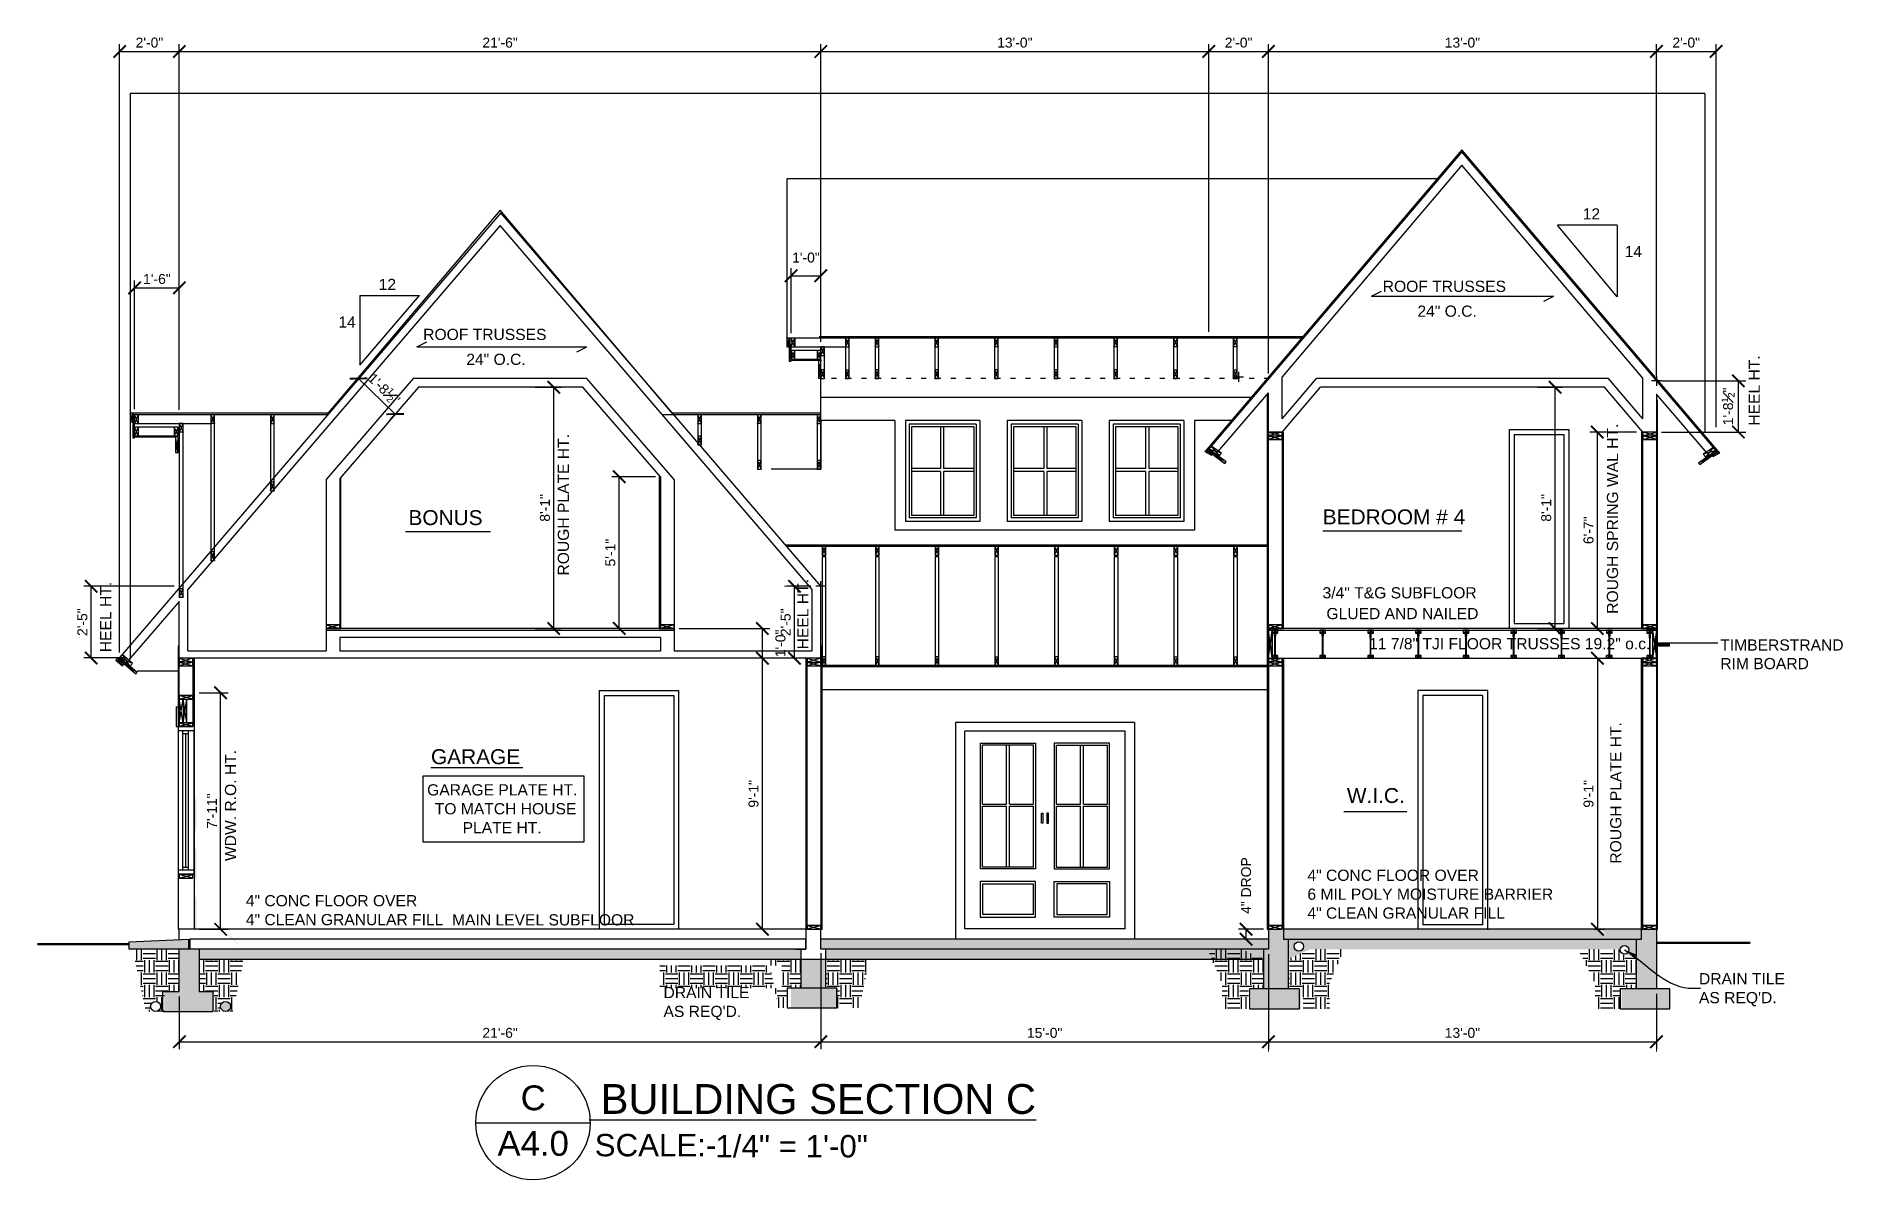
# Model space of a CAD drawing. Header units: inches. Extents: x -28708 to -16583, y 64755 to 66587.
# Drawn here: x -18063 to -17336, y 64762 to 65222 of the extents above; entities that cross this region are included whole.
import ezdxf
from ezdxf.enums import TextEntityAlignment as Align

# ---------------------------------------------------------------- set-up
doc = ezdxf.new("R2010")
doc.units = ezdxf.units.IN
doc.header["$LTSCALE"] = 20
doc.header["$MEASUREMENT"] = 0
for name, pattern in [('CENTER', [2, 1.25, -0.25, 0.25, -0.25]), ('Dashed Small', [4, 1, -2, 1]), ('Solid', [0])]:
    doc.linetypes.add(name, pattern=pattern)
for name, color, linetype in [('BLOCKING', 2, 'Continuous'), ('BYOTHERS', 1, 'Continuous'), ('CALLOUTS', 4, 'Continuous'), ('CEILING SECTION', 2, 'Continuous'), ('DIM', 2, 'Continuous'), ('DOOR', 3, 'Continuous'), ('ELEVATION WALL', 5, 'Continuous'), ('FOOTING', 5, 'Continuous'), ('GRADE LEVEL', 7, 'Continuous'), ('HATCH', 9, 'Continuous'), ('ROOF SECTION', 2, 'Continuous'), ('SLAB', 5, 'Continuous'), ('STEEL BEAMS', 5, 'Continuous'), ('SYMBOLS', 7, 'Continuous'), ('TEXT', 3, 'Continuous'), ('WALL SECTION', 5, 'Continuous'), ('WINDOW', 2, 'Continuous'), ('WINDOW SETION', 2, 'Continuous')]:
    doc.layers.add(name, color=color, linetype=linetype)
for name, color, linetype, lineweight in [('SPDIMENSION', 7, 'Continuous', 0), ('SPPOINTER', 7, 'Continuous', 0), ('SPSHAPE_OUTLINE', 7, 'Continuous', 0)]:
    doc.layers.add(name, color=color, linetype=linetype, lineweight=lineweight)
doc.styles.add('0.25 INCH', font='arial.ttf', dxfattribs={"height": 4})
doc.styles.add('Arial', font='arial.ttf')
doc.dimstyles.new('0.25 INCH', dxfattribs={"dimtxt": 4, "dimasz": 5, "dimexe": 3, "dimexo": 2, "dimgap": 1.5, "dimtad": 1, "dimdec": 3, "dimzin": 3, "dimdsep": 46, "dimlunit": 4, "dimtxsty": '0.25 INCH', "dimblk": 'ARCHTICK', "dimcen": 0.09, "dimclrd": 95, "dimclre": 8, "dimclrt": 30, "dimadec": 0, "dimazin": 0, "dimtfac": 0.65, "dimtdec": 3, "dimtofl": 0, "dimtmove": 2, "dimatfit": 3, "dimfxl": 0.18, "dimfrac": 1, "dimtolj": 1, "dimtzin": 0, "dimlwd": -1, "dimlwe": -1, "dimarcsym": 0})
pattern_1 = [(90, (229.657, 0), (-5, 5), [5, -5]), (90, (227.782, 1e-16), (-5, 5), [5, -5]), (90, (225.907, 2e-16), (-5, 5), [5, -5]), (180, (225.282, 0.625), (-5, -5), [5, -5]), (180, (225.282, 2.5), (-5, -5), [5, -5]), (180, (225.282, 4.375), (-5, -5), [5, -5])]
pattern_2 = [(90, (2075.663, 0.0005), (-5, 5), [5, -5]), (90, (2073.788, 0.0005), (-5, 5), [5, -5]), (90, (2071.913, 0.0005), (-5, 5), [5, -5]), (180, (2071.288, 0.6255), (-5, -5), [5, -5]), (180, (2071.288, 2.5005), (-5, -5), [5, -5]), (180, (2071.288, 4.3755), (-5, -5), [5, -5])]

msp = doc.modelspace()

# ---------------------------------------------------------------- texts
at = {"layer": 'TEXT', "linetype": 'Solid', "style": 'Arial'}
for s, rotation, p in [('12', 360, (-17440.8268, 65147.8709)), ('14', 360, (-17423.9424, 65132.7459)), ('12', 360, (-17925.0374, 65119.4954)), ('14', 360, (-17941.2387, 65104.3704)), ('24" O.C.', 360, (-17507.3, 65108.7554)), ('  ROOF TRUSSES  ', 360, (-17910.6144, 65099.3966)), ('24" O.C.', 360, (-17889.7943, 65089.3752)), ('HEEL HT.', 90, (-17369.6095, 65064.9475)), ('ROUGH SPRING WAL HT.', 90, (-17426.608, 64989.2703)), ('ROUGH PLATE HT.', 90, (-17848.5005, 65004.6549)), ('HEEL HT.', 90, (-18032.5366, 64973.819)), ('HEEL HT.', 90, (-17752.1753, 64974.9489)), ('11 7/8" TJI FLOOR TRUSSES 19.2" o.c.', 360, (-17526.735, 64974.9952)), ('ROUGH PLATE HT.', 90, (-17425.2859, 64888.7799)), ('WDW. R.O. HT.', 90, (-17982.3478, 64889.8212))]:
    msp.add_text(s, height=4.5, rotation=rotation, dxfattribs=at).set_placement(p)
for s, height, p in [('  ROOF TRUSSES  ', 4.5, (-17524.753, 65118.7315)), ('BONUS', 6, (-17913.0453, 65024.9548)), ('BEDROOM # 4', 6, (-17545.3605, 65025.2449)), ('3/4" T&G SUBFLOOR', 4.5, (-17545.4363, 64995.4627)), ('GLUED AND NAILED', 4.5, (-17543.8844, 64987.1084)), ('TIMBERSTRAND', 4.5, (-17385.4985, 64974.4738)), ('RIM BOARD', 4.5, (-17385.4985, 64966.9959)), ('GARAGE', 6, (-17903.9887, 64928.7996)), ('GARAGE PLATE HT.', 4.5, (-17905.5315, 64916.2046)), ('W.I.C.', 6, (-17535.669, 64913.1716)), ('TO MATCH HOUSE', 4.5, (-17902.4648, 64908.6008)), ('PLATE HT.', 4.5, (-17891.2594, 64900.9969)), ('4" CONC FLOOR OVER', 4.5, (-17551.5317, 64881.8498)), ('4" CONC FLOOR OVER', 4.5, (-17978.4491, 64871.6207)), ('6 MIL POLY MOISTURE BARRIER', 4.5, (-17551.5317, 64874.2459)), ('4" CLEAN GRANULAR FILL', 4.5, (-17978.4491, 64864.0168)), ('MAIN LEVEL SUBFLOOR', 4.5, (-17895.5101, 64863.9294)), ('4" CLEAN GRANULAR FILL', 4.5, (-17551.5317, 64866.6421)), ('DRAIN TILE', 4.5, (-17810.4791, 64834.6934)), ('DRAIN TILE', 4.5, (-17394.0763, 64840.2378)), ("AS REQ'D.", 4.5, (-17810.4791, 64827.0896)), ("AS REQ'D.", 4.5, (-17394.0763, 64832.634))]:
    msp.add_text(s, height=height, dxfattribs=at).set_placement(p)

# ---------------------------------------------------------------- blocks, each defined once
blk = doc.blocks.new('_ArchTick')
at = {"color": 0, "linetype": 'ByBlock', "const_width": 0.15}
blk.add_lwpolyline([(-0.5, -0.5), (0.5, 0.5)], dxfattribs=at)
blk = doc.blocks.new('*D626')
at = {"layer": 'DEFPOINTS', "color": 0, "linetype": 'ByBlock', "lineweight": -2, "transparency": 16777216}
for p in [(-17438.11, 64971.37), (-17438.11, 64862.37), (-17434.94, 64862.37)]:
    blk.add_point(p, dxfattribs=at)
at = {"layer": 'DIM', "color": 8, "transparency": 16777216}
for p, q in [((-17436.11, 64971.37), (-17431.94, 64971.37)), ((-17436.11, 64862.37), (-17431.94, 64862.37))]:
    blk.add_line(p, q, dxfattribs=at)
at = {"layer": 'DIM', "color": 95, "transparency": 16777216}
blk.add_line((-17434.94, 64971.37), (-17434.94, 64862.37), dxfattribs=at)
at = {"layer": 'DIM', "color": 95, "linetype": 'ByBlock', "transparency": 16777216, "xscale": 5, "yscale": 5, "zscale": 5}
for p, rotation in [((-17434.94, 64971.37), 90), ((-17434.94, 64862.37), 270)]:
    blk.add_blockref('_ArchTick', p, dxfattribs=dict(at, rotation=rotation))
at = {"layer": 'DIM', "color": 30, "linetype": 'ByBlock', "lineweight": -2, "transparency": 16777216, "insert": (-17438.48, 64916.87), "char_height": 4, "attachment_point": 5, "rotation": 90, "style": 'Arial'}
blk.add_mtext('\\A1;9\'-1"', dxfattribs=at)
blk = doc.blocks.new('*D627')
at = {"layer": 'DEFPOINTS', "color": 0, "linetype": 'ByBlock', "lineweight": -2, "transparency": 16777216}
for p in [(-17770.73, 64971.37), (-17753.2, 64971.37), (-17753.2, 64862.37)]:
    blk.add_point(p, dxfattribs=at)
at = {"layer": 'DIM', "color": 8, "transparency": 16777216}
for p, q in [((-17755.2, 64971.37), (-17773.73, 64971.37)), ((-17755.2, 64862.37), (-17773.73, 64862.37))]:
    blk.add_line(p, q, dxfattribs=at)
at = {"layer": 'DIM', "color": 95, "transparency": 16777216}
blk.add_line((-17770.73, 64862.37), (-17770.73, 64971.37), dxfattribs=at)
at = {"layer": 'DIM', "color": 95, "linetype": 'ByBlock', "transparency": 16777216, "xscale": 5, "yscale": 5, "zscale": 5}
for p, rotation in [((-17770.73, 64971.37), 90), ((-17770.73, 64862.37), 270)]:
    blk.add_blockref('_ArchTick', p, dxfattribs=dict(at, rotation=rotation))
at = {"layer": 'DIM', "color": 30, "linetype": 'ByBlock', "lineweight": -2, "transparency": 16777216, "insert": (-17774.27, 64916.87), "char_height": 4, "attachment_point": 5, "rotation": 90, "style": 'Arial'}
blk.add_mtext('\\A1;9\'-1"', dxfattribs=at)
blk = doc.blocks.new('*D628')
at = {"layer": 'DEFPOINTS', "color": 0, "linetype": 'ByBlock', "lineweight": -2, "transparency": 16777216}
for p in [(-17806.2, 64983.37), (-17770.73, 64983.37), (-17753.2, 64971.37)]:
    blk.add_point(p, dxfattribs=at)
at = {"layer": 'DIM', "color": 8, "transparency": 16777216}
for p, q in [((-17804.2, 64983.37), (-17767.73, 64983.37)), ((-17755.2, 64971.37), (-17773.73, 64971.37))]:
    blk.add_line(p, q, dxfattribs=at)
at = {"layer": 'DIM', "color": 95, "transparency": 16777216}
blk.add_line((-17770.73, 64971.37), (-17770.73, 64983.37), dxfattribs=at)
at = {"layer": 'DIM', "color": 95, "linetype": 'ByBlock', "transparency": 16777216, "xscale": 5, "yscale": 5, "zscale": 5}
for p, rotation in [((-17770.73, 64983.37), 90), ((-17770.73, 64971.37), 270)]:
    blk.add_blockref('_ArchTick', p, dxfattribs=dict(at, rotation=rotation))
at = {"layer": 'DIM', "color": 30, "linetype": 'ByBlock', "lineweight": -2, "transparency": 16777216, "insert": (-17763.44, 64977.37), "char_height": 4, "attachment_point": 5, "rotation": 90, "style": 'Arial'}
blk.add_mtext('\\A1;1\'-0"', dxfattribs=at)
blk = doc.blocks.new('*D629')
at = {"layer": 'DEFPOINTS', "color": 0, "linetype": 'ByBlock', "lineweight": -2, "transparency": 16777216}
for p in [(-17757.79, 65000.33), (-17749.2, 65000.33), (-17753.2, 64971.37)]:
    blk.add_point(p, dxfattribs=at)
at = {"layer": 'DIM', "color": 8, "transparency": 16777216}
for p, q in [((-17751.2, 65000.33), (-17760.79, 65000.33)), ((-17755.2, 64971.37), (-17760.79, 64971.37))]:
    blk.add_line(p, q, dxfattribs=at)
at = {"layer": 'DIM', "color": 95, "transparency": 16777216}
blk.add_line((-17757.79, 64971.37), (-17757.79, 65000.33), dxfattribs=at)
at = {"layer": 'DIM', "color": 95, "linetype": 'ByBlock', "transparency": 16777216, "xscale": 5, "yscale": 5, "zscale": 5}
for p, rotation in [((-17757.79, 65000.33), 90), ((-17757.79, 64971.37), 270)]:
    blk.add_blockref('_ArchTick', p, dxfattribs=dict(at, rotation=rotation))
at = {"layer": 'DIM', "color": 30, "linetype": 'ByBlock', "lineweight": -2, "transparency": 16777216, "insert": (-17761.33, 64985.85), "char_height": 4, "attachment_point": 5, "rotation": 90, "style": 'Arial'}
blk.add_mtext('\\A1;2\'-5"', dxfattribs=at)
blk = doc.blocks.new('*D630')
at = {"layer": 'DEFPOINTS', "color": 0, "linetype": 'Solid', "lineweight": -2, "transparency": 16777216}
for p in [(-17828.29, 65044.37), (-17811.7, 65044.37), (-17811.7, 64983.37)]:
    blk.add_point(p, dxfattribs=at)
at = {"layer": 'DIM', "color": 8, "transparency": 16777216}
for p, q in [((-17813.7, 65044.37), (-17831.29, 65044.37)), ((-17813.7, 64983.37), (-17831.29, 64983.37))]:
    blk.add_line(p, q, dxfattribs=at)
at = {"layer": 'DIM', "color": 95, "transparency": 16777216}
blk.add_line((-17828.29, 64983.37), (-17828.29, 65044.37), dxfattribs=at)
at = {"layer": 'DIM', "color": 95, "linetype": 'Solid', "transparency": 16777216, "xscale": 5, "yscale": 5, "zscale": 5}
for p, rotation in [((-17828.29, 65044.37), 90), ((-17828.29, 64983.37), 270)]:
    blk.add_blockref('_ArchTick', p, dxfattribs=dict(at, rotation=rotation))
at = {"layer": 'DIM', "color": 30, "linetype": 'Solid', "transparency": 16777216, "insert": (-17831.83, 65013.87), "char_height": 4, "attachment_point": 5, "rotation": 90, "style": 'Arial'}
blk.add_mtext('\\A1;5\'-1"', dxfattribs=at)
blk = doc.blocks.new('*D631')
at = {"layer": 'DEFPOINTS', "color": 0, "linetype": 'ByBlock', "lineweight": -2, "transparency": 16777216}
for p in [(-17864.09, 65080.37), (-17854.61, 65080.37), (-17864.09, 64983.37)]:
    blk.add_point(p, dxfattribs=at)
at = {"layer": 'DIM', "color": 8, "transparency": 16777216}
for p, q in [((-17862.09, 65080.37), (-17851.61, 65080.37)), ((-17862.09, 64983.37), (-17851.61, 64983.37))]:
    blk.add_line(p, q, dxfattribs=at)
at = {"layer": 'DIM', "color": 95, "transparency": 16777216}
blk.add_line((-17854.61, 64983.37), (-17854.61, 65080.37), dxfattribs=at)
at = {"layer": 'DIM', "color": 95, "linetype": 'ByBlock', "transparency": 16777216, "xscale": 5, "yscale": 5, "zscale": 5}
for p, rotation in [((-17854.61, 65080.37), 90), ((-17854.61, 64983.37), 270)]:
    blk.add_blockref('_ArchTick', p, dxfattribs=dict(at, rotation=rotation))
at = {"layer": 'DIM', "color": 30, "linetype": 'ByBlock', "lineweight": -2, "transparency": 16777216, "insert": (-17858.15, 65031.87), "char_height": 4, "attachment_point": 5, "rotation": 90, "style": 'Arial'}
blk.add_mtext('\\A1;8\'-1"', dxfattribs=at)
blk = doc.blocks.new('*D632')
at = {"layer": 'DEFPOINTS', "color": 0, "linetype": 'ByBlock', "lineweight": -2, "transparency": 16777216}
for p in [(-18040.63, 65000.33), (-18005.2, 65000.33), (-18024.77, 64971.5)]:
    blk.add_point(p, dxfattribs=at)
at = {"layer": 'DIM', "color": 8, "transparency": 16777216}
for p, q in [((-18007.2, 65000.33), (-18043.63, 65000.33)), ((-18026.77, 64971.5), (-18043.63, 64971.5))]:
    blk.add_line(p, q, dxfattribs=at)
at = {"layer": 'DIM', "color": 95, "transparency": 16777216}
blk.add_line((-18040.63, 64971.5), (-18040.63, 65000.33), dxfattribs=at)
at = {"layer": 'DIM', "color": 95, "linetype": 'ByBlock', "transparency": 16777216, "xscale": 5, "yscale": 5, "zscale": 5}
for p, rotation in [((-18040.63, 65000.33), 90), ((-18040.63, 64971.5), 270)]:
    blk.add_blockref('_ArchTick', p, dxfattribs=dict(at, rotation=rotation))
at = {"layer": 'DIM', "color": 30, "linetype": 'ByBlock', "lineweight": -2, "transparency": 16777216, "insert": (-18044.17, 64985.91), "char_height": 4, "attachment_point": 5, "rotation": 90, "style": 'Arial'}
blk.add_mtext('\\A1;2\'-5"', dxfattribs=at)
blk = doc.blocks.new('*D633')
at = {"layer": 'DEFPOINTS', "color": 0, "linetype": 'ByBlock', "lineweight": -2, "transparency": 16777216}
for p in [(-17932.35, 65084.69), (-17918.4, 65069.58), (-17917.63, 65070.36)]:
    blk.add_point(p, dxfattribs=at)
at = {"layer": 'DIM', "color": 8, "transparency": 16777216}
for p, q in [((-17933.75, 65083.26), (-17935.21, 65081.76)), ((-17919.03, 65068.93), (-17920.49, 65067.43))]:
    blk.add_line(p, q, dxfattribs=at)
at = {"layer": 'DIM', "color": 95, "transparency": 16777216}
blk.add_line((-17933.12, 65083.91), (-17918.4, 65069.58), dxfattribs=at)
at = {"layer": 'DIM', "color": 95, "linetype": 'ByBlock', "transparency": 16777216, "xscale": 5, "yscale": 5, "zscale": 5}
for p, rotation in [((-17933.12, 65083.91), 135.7701945040381), ((-17918.4, 65069.58), 315.7701945040381)]:
    blk.add_blockref('_ArchTick', p, dxfattribs=dict(at, rotation=rotation))
at = {"layer": 'DIM', "color": 30, "linetype": 'ByBlock', "lineweight": -2, "transparency": 16777216, "insert": (-17922.87, 65079.71), "char_height": 4, "attachment_point": 5, "rotation": 315.77019, "style": '0.25 INCH'}
blk.add_mtext('\\A1;1\'-8{\\H0.65x;\\S1#2;}"', dxfattribs=at)
blk = doc.blocks.new('*D634')
at = {"layer": 'DEFPOINTS', "color": 0, "linetype": 'ByBlock', "lineweight": -2, "transparency": 16777216}
for p in [(-18005.2, 65120.38), (-18023.2, 65069.53), (-18005.2, 65069.35)]:
    blk.add_point(p, dxfattribs=at)
at = {"layer": 'DIM', "color": 8, "transparency": 16777216}
for p, q in [((-18023.2, 65071.53), (-18023.2, 65123.38)), ((-18005.2, 65071.35), (-18005.2, 65123.38))]:
    blk.add_line(p, q, dxfattribs=at)
at = {"layer": 'DIM', "color": 95, "transparency": 16777216}
blk.add_line((-18023.2, 65120.38), (-18005.2, 65120.38), dxfattribs=at)
at = {"layer": 'DIM', "color": 95, "linetype": 'ByBlock', "transparency": 16777216, "xscale": 5, "yscale": 5, "zscale": 5, "rotation": 180}
blk.add_blockref('_ArchTick', (-18023.2, 65120.38), dxfattribs=at)
at = {"layer": 'DIM', "color": 95, "linetype": 'ByBlock', "transparency": 16777216, "xscale": 5, "yscale": 5, "zscale": 5}
blk.add_blockref('_ArchTick', (-18005.2, 65120.38), dxfattribs=at)
at = {"layer": 'DIM', "color": 30, "linetype": 'ByBlock', "lineweight": -2, "transparency": 16777216, "insert": (-18014.2, 65123.92), "char_height": 4, "attachment_point": 5, "style": 'Arial'}
blk.add_mtext('\\A1;1\'-6"', dxfattribs=at)
blk = doc.blocks.new('*D635')
at = {"layer": 'DEFPOINTS', "color": 0, "linetype": 'ByBlock', "lineweight": -2, "transparency": 16777216}
for p in [(-18005.2, 65215.45), (-18005.2, 65070.02), (-18029.2, 64971.7)]:
    blk.add_point(p, dxfattribs=at)
at = {"layer": 'DIM', "color": 8, "transparency": 16777216}
for p, q in [((-18029.2, 64973.7), (-18029.2, 65218.45)), ((-18005.2, 65072.02), (-18005.2, 65218.45))]:
    blk.add_line(p, q, dxfattribs=at)
at = {"layer": 'DIM', "color": 95, "transparency": 16777216}
blk.add_line((-18029.2, 65215.45), (-18005.2, 65215.45), dxfattribs=at)
at = {"layer": 'DIM', "color": 95, "linetype": 'ByBlock', "transparency": 16777216, "xscale": 5, "yscale": 5, "zscale": 5, "rotation": 180}
blk.add_blockref('_ArchTick', (-18029.2, 65215.45), dxfattribs=at)
at = {"layer": 'DIM', "color": 95, "linetype": 'ByBlock', "transparency": 16777216, "xscale": 5, "yscale": 5, "zscale": 5}
blk.add_blockref('_ArchTick', (-18005.2, 65215.45), dxfattribs=at)
at = {"layer": 'DIM', "color": 30, "linetype": 'ByBlock', "lineweight": -2, "transparency": 16777216, "insert": (-18017.2, 65219), "char_height": 4, "attachment_point": 5, "style": 'Arial'}
blk.add_mtext('\\A1;2\'-0"', dxfattribs=at)
blk = doc.blocks.new('*D636')
at = {"layer": 'DEFPOINTS', "color": 0, "linetype": 'ByBlock', "lineweight": -2, "transparency": 16777216}
for p in [(-17747.2, 65215.45), (-17747.2, 65096.64), (-18005.2, 65070.02)]:
    blk.add_point(p, dxfattribs=at)
at = {"layer": 'DIM', "color": 8, "transparency": 16777216}
for p, q in [((-18005.2, 65072.02), (-18005.2, 65218.45)), ((-17747.2, 65098.64), (-17747.2, 65218.45))]:
    blk.add_line(p, q, dxfattribs=at)
at = {"layer": 'DIM', "color": 95, "transparency": 16777216}
blk.add_line((-18005.2, 65215.45), (-17747.2, 65215.45), dxfattribs=at)
at = {"layer": 'DIM', "color": 95, "linetype": 'ByBlock', "transparency": 16777216, "xscale": 5, "yscale": 5, "zscale": 5, "rotation": 180}
blk.add_blockref('_ArchTick', (-18005.2, 65215.45), dxfattribs=at)
at = {"layer": 'DIM', "color": 95, "linetype": 'ByBlock', "transparency": 16777216, "xscale": 5, "yscale": 5, "zscale": 5}
blk.add_blockref('_ArchTick', (-17747.2, 65215.45), dxfattribs=at)
at = {"layer": 'DIM', "color": 30, "linetype": 'ByBlock', "lineweight": -2, "transparency": 16777216, "insert": (-17876.2, 65219), "char_height": 4, "attachment_point": 5, "style": 'Arial'}
blk.add_mtext('\\A1;21\'-6"', dxfattribs=at)
blk = doc.blocks.new('*D637')
at = {"layer": 'DEFPOINTS', "color": 0, "linetype": 'ByBlock', "lineweight": -2, "transparency": 16777216}
for p in [(-17591.2, 65215.45), (-17591.2, 65100.69), (-17747.2, 65096.64)]:
    blk.add_point(p, dxfattribs=at)
at = {"layer": 'DIM', "color": 8, "transparency": 16777216}
for p, q in [((-17747.2, 65098.64), (-17747.2, 65218.45)), ((-17591.2, 65102.69), (-17591.2, 65218.45))]:
    blk.add_line(p, q, dxfattribs=at)
at = {"layer": 'DIM', "color": 95, "transparency": 16777216}
blk.add_line((-17747.2, 65215.45), (-17591.2, 65215.45), dxfattribs=at)
at = {"layer": 'DIM', "color": 95, "linetype": 'ByBlock', "transparency": 16777216, "xscale": 5, "yscale": 5, "zscale": 5, "rotation": 180}
blk.add_blockref('_ArchTick', (-17747.2, 65215.45), dxfattribs=at)
at = {"layer": 'DIM', "color": 95, "linetype": 'ByBlock', "transparency": 16777216, "xscale": 5, "yscale": 5, "zscale": 5}
blk.add_blockref('_ArchTick', (-17591.2, 65215.45), dxfattribs=at)
at = {"layer": 'DIM', "color": 30, "linetype": 'ByBlock', "lineweight": -2, "transparency": 16777216, "insert": (-17669.2, 65219), "char_height": 4, "attachment_point": 5, "style": 'Arial'}
blk.add_mtext('\\A1;13\'-0"', dxfattribs=at)
blk = doc.blocks.new('*D638')
at = {"layer": 'DEFPOINTS', "color": 0, "linetype": 'ByBlock', "lineweight": -2, "transparency": 16777216}
for p in [(-17567.2, 65215.45), (-17591.2, 65100.69), (-17567.2, 65083.87)]:
    blk.add_point(p, dxfattribs=at)
at = {"layer": 'DIM', "color": 8, "transparency": 16777216}
for p, q in [((-17591.2, 65102.69), (-17591.2, 65218.45)), ((-17567.2, 65085.87), (-17567.2, 65218.45))]:
    blk.add_line(p, q, dxfattribs=at)
at = {"layer": 'DIM', "color": 95, "transparency": 16777216}
blk.add_line((-17591.2, 65215.45), (-17567.2, 65215.45), dxfattribs=at)
at = {"layer": 'DIM', "color": 95, "linetype": 'ByBlock', "transparency": 16777216, "xscale": 5, "yscale": 5, "zscale": 5, "rotation": 180}
blk.add_blockref('_ArchTick', (-17591.2, 65215.45), dxfattribs=at)
at = {"layer": 'DIM', "color": 95, "linetype": 'ByBlock', "transparency": 16777216, "xscale": 5, "yscale": 5, "zscale": 5}
blk.add_blockref('_ArchTick', (-17567.2, 65215.45), dxfattribs=at)
at = {"layer": 'DIM', "color": 30, "linetype": 'ByBlock', "lineweight": -2, "transparency": 16777216, "insert": (-17579.2, 65219), "char_height": 4, "attachment_point": 5, "style": 'Arial'}
blk.add_mtext('\\A1;2\'-0"', dxfattribs=at)
blk = doc.blocks.new('*D639')
at = {"layer": 'DEFPOINTS', "color": 0, "linetype": 'ByBlock', "lineweight": -2, "transparency": 16777216}
for p in [(-17411.2, 65215.45), (-17567.2, 65083.87), (-17411.2, 65083.01)]:
    blk.add_point(p, dxfattribs=at)
at = {"layer": 'DIM', "color": 8, "transparency": 16777216}
for p, q in [((-17567.2, 65085.87), (-17567.2, 65218.45)), ((-17411.2, 65085.01), (-17411.2, 65218.45))]:
    blk.add_line(p, q, dxfattribs=at)
at = {"layer": 'DIM', "color": 95, "transparency": 16777216}
blk.add_line((-17567.2, 65215.45), (-17411.2, 65215.45), dxfattribs=at)
at = {"layer": 'DIM', "color": 95, "linetype": 'ByBlock', "transparency": 16777216, "xscale": 5, "yscale": 5, "zscale": 5, "rotation": 180}
blk.add_blockref('_ArchTick', (-17567.2, 65215.45), dxfattribs=at)
at = {"layer": 'DIM', "color": 95, "linetype": 'ByBlock', "transparency": 16777216, "xscale": 5, "yscale": 5, "zscale": 5}
blk.add_blockref('_ArchTick', (-17411.2, 65215.45), dxfattribs=at)
at = {"layer": 'DIM', "color": 30, "linetype": 'ByBlock', "lineweight": -2, "transparency": 16777216, "insert": (-17489.2, 65219), "char_height": 4, "attachment_point": 5, "style": 'Arial'}
blk.add_mtext('\\A1;13\'-0"', dxfattribs=at)
blk = doc.blocks.new('*D640')
at = {"layer": 'DEFPOINTS', "color": 0, "linetype": 'ByBlock', "lineweight": -2, "transparency": 16777216}
for p in [(-17387.2, 65215.45), (-17411.2, 65083.01), (-17387.2, 65062.37)]:
    blk.add_point(p, dxfattribs=at)
at = {"layer": 'DIM', "color": 8, "transparency": 16777216}
for p, q in [((-17411.2, 65085.01), (-17411.2, 65218.45)), ((-17387.2, 65064.37), (-17387.2, 65218.45))]:
    blk.add_line(p, q, dxfattribs=at)
at = {"layer": 'DIM', "color": 95, "transparency": 16777216}
blk.add_line((-17411.2, 65215.45), (-17387.2, 65215.45), dxfattribs=at)
at = {"layer": 'DIM', "color": 95, "linetype": 'ByBlock', "transparency": 16777216, "xscale": 5, "yscale": 5, "zscale": 5, "rotation": 180}
blk.add_blockref('_ArchTick', (-17411.2, 65215.45), dxfattribs=at)
at = {"layer": 'DIM', "color": 95, "linetype": 'ByBlock', "transparency": 16777216, "xscale": 5, "yscale": 5, "zscale": 5}
blk.add_blockref('_ArchTick', (-17387.2, 65215.45), dxfattribs=at)
at = {"layer": 'DIM', "color": 30, "linetype": 'ByBlock', "lineweight": -2, "transparency": 16777216, "insert": (-17399.2, 65219), "char_height": 4, "attachment_point": 5, "style": 'Arial'}
blk.add_mtext('\\A1;2\'-0"', dxfattribs=at)
blk = doc.blocks.new('*D641')
at = {"layer": 'DEFPOINTS', "color": 0, "linetype": 'ByBlock', "lineweight": -2, "transparency": 16777216}
for p in [(-17747.2, 65125.23), (-17759.2, 65100.14), (-17747.2, 65096.64)]:
    blk.add_point(p, dxfattribs=at)
at = {"layer": 'DIM', "color": 8, "transparency": 16777216}
for p, q in [((-17759.2, 65102.14), (-17759.2, 65128.23)), ((-17747.2, 65098.64), (-17747.2, 65128.23))]:
    blk.add_line(p, q, dxfattribs=at)
at = {"layer": 'DIM', "color": 95, "transparency": 16777216}
blk.add_line((-17759.2, 65125.23), (-17747.2, 65125.23), dxfattribs=at)
at = {"layer": 'DIM', "color": 95, "linetype": 'ByBlock', "transparency": 16777216, "xscale": 5, "yscale": 5, "zscale": 5, "rotation": 180}
blk.add_blockref('_ArchTick', (-17759.2, 65125.23), dxfattribs=at)
at = {"layer": 'DIM', "color": 95, "linetype": 'ByBlock', "transparency": 16777216, "xscale": 5, "yscale": 5, "zscale": 5}
blk.add_blockref('_ArchTick', (-17747.2, 65125.23), dxfattribs=at)
at = {"layer": 'DIM', "color": 30, "linetype": 'ByBlock', "lineweight": -2, "transparency": 16777216, "insert": (-17753.2, 65132.53), "char_height": 4, "attachment_point": 5, "style": 'Arial'}
blk.add_mtext('\\A1;1\'-0"', dxfattribs=at)
blk = doc.blocks.new('*D642')
at = {"layer": 'DEFPOINTS', "color": 0, "linetype": 'Solid', "lineweight": -2, "transparency": 16777216}
for p in [(-17461.06, 65080.37), (-17451.94, 65080.37), (-17461.06, 64983.37)]:
    blk.add_point(p, dxfattribs=at)
at = {"layer": 'TEXT', "color": 8, "transparency": 16777216}
for p, q in [((-17459.06, 65080.37), (-17448.94, 65080.37)), ((-17459.06, 64983.37), (-17448.94, 64983.37))]:
    blk.add_line(p, q, dxfattribs=at)
at = {"layer": 'TEXT', "color": 95, "transparency": 16777216}
blk.add_line((-17451.94, 64983.37), (-17451.94, 65080.37), dxfattribs=at)
at = {"layer": 'TEXT', "color": 95, "linetype": 'Solid', "transparency": 16777216, "xscale": 5, "yscale": 5, "zscale": 5}
for p, rotation in [((-17451.94, 65080.37), 90), ((-17451.94, 64983.37), 270)]:
    blk.add_blockref('_ArchTick', p, dxfattribs=dict(at, rotation=rotation))
at = {"layer": 'TEXT', "color": 30, "linetype": 'Solid', "transparency": 16777216, "insert": (-17455.48, 65031.87), "char_height": 4, "attachment_point": 5, "rotation": 90, "style": 'Arial'}
blk.add_mtext('\\A1;8\'-1"', dxfattribs=at)
blk = doc.blocks.new('*D643')
at = {"layer": 'DEFPOINTS', "color": 0, "linetype": 'ByBlock', "lineweight": -2, "transparency": 16777216}
for p in [(-17434.94, 65062.37), (-17417.2, 65062.37), (-17417.2, 64983.37)]:
    blk.add_point(p, dxfattribs=at)
at = {"layer": 'DIM', "color": 8, "transparency": 16777216}
for p, q in [((-17419.2, 65062.37), (-17437.94, 65062.37)), ((-17419.2, 64983.37), (-17437.94, 64983.37))]:
    blk.add_line(p, q, dxfattribs=at)
at = {"layer": 'DIM', "color": 95, "transparency": 16777216}
blk.add_line((-17434.94, 64983.37), (-17434.94, 65062.37), dxfattribs=at)
at = {"layer": 'DIM', "color": 95, "linetype": 'ByBlock', "transparency": 16777216, "xscale": 5, "yscale": 5, "zscale": 5}
for p, rotation in [((-17434.94, 65062.37), 90), ((-17434.94, 64983.37), 270)]:
    blk.add_blockref('_ArchTick', p, dxfattribs=dict(at, rotation=rotation))
at = {"layer": 'DIM', "color": 30, "linetype": 'ByBlock', "lineweight": -2, "transparency": 16777216, "insert": (-17438.48, 65022.87), "char_height": 4, "attachment_point": 5, "rotation": 90, "style": 'Arial'}
blk.add_mtext('\\A1;6\'-7"', dxfattribs=at)
blk = doc.blocks.new('*D644')
at = {"layer": 'DEFPOINTS', "color": 0, "linetype": 'ByBlock', "lineweight": -2, "transparency": 16777216}
for p in [(-17747.2, 64854.81), (-18005.2, 64837.34), (-17747.2, 64817.15)]:
    blk.add_point(p, dxfattribs=at)
at = {"layer": 'DIM', "color": 8, "transparency": 16777216}
for p, q in [((-17747.2, 64852.81), (-17747.2, 64814.15)), ((-18005.2, 64835.34), (-18005.2, 64814.15))]:
    blk.add_line(p, q, dxfattribs=at)
at = {"layer": 'DIM', "color": 95, "transparency": 16777216}
blk.add_line((-18005.2, 64817.15), (-17747.2, 64817.15), dxfattribs=at)
at = {"layer": 'DIM', "color": 95, "linetype": 'ByBlock', "transparency": 16777216, "xscale": 5, "yscale": 5, "zscale": 5, "rotation": 180}
blk.add_blockref('_ArchTick', (-18005.2, 64817.15), dxfattribs=at)
at = {"layer": 'DIM', "color": 95, "linetype": 'ByBlock', "transparency": 16777216, "xscale": 5, "yscale": 5, "zscale": 5}
blk.add_blockref('_ArchTick', (-17747.2, 64817.15), dxfattribs=at)
at = {"layer": 'DIM', "color": 30, "linetype": 'ByBlock', "lineweight": -2, "transparency": 16777216, "insert": (-17876.2, 64820.69), "char_height": 4, "attachment_point": 5, "style": 'Arial'}
blk.add_mtext('\\A1;21\'-6"', dxfattribs=at)
blk = doc.blocks.new('*D645')
at = {"layer": 'DEFPOINTS', "color": 0, "linetype": 'ByBlock', "lineweight": -2, "transparency": 16777216}
for p in [(-17747.2, 64854.81), (-17567.2, 64854.37), (-17567.2, 64817.15)]:
    blk.add_point(p, dxfattribs=at)
at = {"layer": 'DIM', "color": 8, "transparency": 16777216}
for p, q in [((-17747.2, 64852.81), (-17747.2, 64814.15)), ((-17567.2, 64852.37), (-17567.2, 64814.15))]:
    blk.add_line(p, q, dxfattribs=at)
at = {"layer": 'DIM', "color": 95, "transparency": 16777216}
blk.add_line((-17747.2, 64817.15), (-17567.2, 64817.15), dxfattribs=at)
at = {"layer": 'DIM', "color": 95, "linetype": 'ByBlock', "transparency": 16777216, "xscale": 5, "yscale": 5, "zscale": 5, "rotation": 180}
blk.add_blockref('_ArchTick', (-17747.2, 64817.15), dxfattribs=at)
at = {"layer": 'DIM', "color": 95, "linetype": 'ByBlock', "transparency": 16777216, "xscale": 5, "yscale": 5, "zscale": 5}
blk.add_blockref('_ArchTick', (-17567.2, 64817.15), dxfattribs=at)
at = {"layer": 'DIM', "color": 30, "linetype": 'ByBlock', "lineweight": -2, "transparency": 16777216, "insert": (-17657.2, 64820.69), "char_height": 4, "attachment_point": 5, "style": 'Arial'}
blk.add_mtext('\\A1;15\'-0"', dxfattribs=at)
blk = doc.blocks.new('*D646')
at = {"layer": 'DEFPOINTS', "color": 0, "lineweight": -2, "transparency": 16777216}
for p in [(-17567.2, 64854.37), (-17411.2, 64838.37), (-17411.2, 64817.15)]:
    blk.add_point(p, dxfattribs=at)
at = {"layer": 'DIM', "color": 8, "transparency": 16777216}
for p, q in [((-17567.2, 64852.37), (-17567.2, 64814.15)), ((-17411.2, 64836.37), (-17411.2, 64814.15))]:
    blk.add_line(p, q, dxfattribs=at)
at = {"layer": 'DIM', "color": 95, "transparency": 16777216}
blk.add_line((-17567.2, 64817.15), (-17411.2, 64817.15), dxfattribs=at)
at = {"layer": 'DIM', "color": 95, "transparency": 16777216, "xscale": 5, "yscale": 5, "zscale": 5, "rotation": 180}
blk.add_blockref('_ArchTick', (-17567.2, 64817.15), dxfattribs=at)
at = {"layer": 'DIM', "color": 95, "transparency": 16777216, "xscale": 5, "yscale": 5, "zscale": 5}
blk.add_blockref('_ArchTick', (-17411.2, 64817.15), dxfattribs=at)
at = {"layer": 'DIM', "color": 30, "transparency": 16777216, "insert": (-17489.2, 64820.69), "char_height": 4, "attachment_point": 5, "style": 'Arial'}
blk.add_mtext('\\A1;13\'-0"', dxfattribs=at)
blk = doc.blocks.new('*D647')
at = {"layer": 'DEFPOINTS', "color": 0, "linetype": 'ByBlock', "lineweight": -2, "transparency": 16777216}
for p in [(-17411.2, 65083.01), (-17378.23, 65083.01), (-17411.2, 65062.37)]:
    blk.add_point(p, dxfattribs=at)
at = {"layer": 'DIM', "color": 8, "transparency": 16777216}
for p, q in [((-17409.2, 65083.01), (-17375.23, 65083.01)), ((-17409.2, 65062.37), (-17375.23, 65062.37))]:
    blk.add_line(p, q, dxfattribs=at)
at = {"layer": 'DIM', "color": 95, "transparency": 16777216}
blk.add_line((-17378.23, 65062.37), (-17378.23, 65083.01), dxfattribs=at)
at = {"layer": 'DIM', "color": 95, "linetype": 'ByBlock', "transparency": 16777216, "xscale": 5, "yscale": 5, "zscale": 5}
for p, rotation in [((-17378.23, 65083.01), 90), ((-17378.23, 65062.37), 270)]:
    blk.add_blockref('_ArchTick', p, dxfattribs=dict(at, rotation=rotation))
at = {"layer": 'DIM', "color": 30, "linetype": 'ByBlock', "lineweight": -2, "transparency": 16777216, "insert": (-17382.38, 65072.69), "char_height": 4, "attachment_point": 5, "rotation": 90, "style": '0.25 INCH'}
blk.add_mtext('\\A1;1\'-8{\\H0.65x;\\S1#2;}"', dxfattribs=at)
blk = doc.blocks.new('*D648')
at = {"layer": 'DEFPOINTS', "color": 0, "linetype": 'ByBlock', "lineweight": -2, "transparency": 16777216}
for p in [(-17576.22, 64862.37), (-17567.2, 64862.37), (-17567.2, 64858.37)]:
    blk.add_point(p, dxfattribs=at)
at = {"layer": 'DIM', "color": 8, "transparency": 16777216}
for p, q in [((-17569.2, 64862.37), (-17579.22, 64862.37)), ((-17569.2, 64858.37), (-17579.22, 64858.37))]:
    blk.add_line(p, q, dxfattribs=at)
at = {"layer": 'DIM', "color": 95, "transparency": 16777216}
blk.add_line((-17576.22, 64858.37), (-17576.22, 64862.37), dxfattribs=at)
at = {"layer": 'DIM', "color": 95, "linetype": 'ByBlock', "transparency": 16777216, "xscale": 5, "yscale": 5, "zscale": 5}
for p, rotation in [((-17576.22, 64862.37), 90), ((-17576.22, 64858.37), 270)]:
    blk.add_blockref('_ArchTick', p, dxfattribs=dict(at, rotation=rotation))
at = {"layer": 'DIM', "color": 30, "linetype": 'ByBlock', "lineweight": -2, "transparency": 16777216, "insert": (-17576.17, 64879.96), "char_height": 4, "attachment_point": 5, "rotation": 90, "style": '0.25 INCH'}
blk.add_mtext('\\A1;4" DROP', dxfattribs=at)
blk = doc.blocks.new('0.25 CALLOUT')
blk.add_line((-20.69, -1.02), (25.31, -1.02))
blk.add_circle((2.31, -1.02), 23)
at = {"ltscale": 24, "insert": (27.12, -5.55), "char_height": 9, "attachment_point": 1, "line_spacing_factor": 0.85, "style": '0.25 INCH'}
blk.add_mtext('SCALE:-', dxfattribs=at)
at = {"style": '0.25 INCH'}
for tag, p, height in [('SEC.NO', (-9.66, 2.73), 9), ('DWG.TITLE', (20.15, 1.93), 7.5), ('SH.NO', (-10.52, -14.66), 9), ('SCALE', (93.69, -12.79), 9)]:
    blk.add_attdef(tag, p, '', height=height, dxfattribs=at)
blk = doc.blocks.new('*D704')
at = {"layer": 'DEFPOINTS', "color": 0, "linetype": 'ByBlock', "lineweight": -2, "transparency": 16777216}
for p in [(-17999.2, 64957.5), (-17988.58, 64957.5), (-17999.2, 64862.37)]:
    blk.add_point(p, dxfattribs=at)
at = {"layer": 'DIM', "color": 8, "transparency": 16777216}
for p, q in [((-17997.2, 64957.5), (-17985.58, 64957.5)), ((-17997.2, 64862.37), (-17985.58, 64862.37))]:
    blk.add_line(p, q, dxfattribs=at)
at = {"layer": 'DIM', "color": 95, "transparency": 16777216}
blk.add_line((-17988.58, 64862.37), (-17988.58, 64957.5), dxfattribs=at)
at = {"layer": 'DIM', "color": 95, "linetype": 'ByBlock', "transparency": 16777216, "xscale": 5, "yscale": 5, "zscale": 5}
for p, rotation in [((-17988.58, 64957.5), 90), ((-17988.58, 64862.37), 270)]:
    blk.add_blockref('_ArchTick', p, dxfattribs=dict(at, rotation=rotation))
at = {"layer": 'DIM', "color": 30, "linetype": 'ByBlock', "lineweight": -2, "transparency": 16777216, "insert": (-17992.08, 64909.93), "char_height": 4, "attachment_point": 5, "rotation": 90, "style": '0.25 INCH'}
blk.add_mtext('\\A1;7\'-11"', dxfattribs=at)

# ---------------------------------------------------------------- dimensions: what is measured, and where the dimension line sits
at = {"layer": 'DIM', "linetype": 'ByBlock', "lineweight": -2}
for base, p1, p2, picture, middle in [((-18005.2033, 65215.4543), (-18029.2031, 64971.7042), (-18005.2033, 65070.0174), '*D635', (-18017.2032, 65218.9966)), ((-17747.20277, 65215.45435), (-18005.20326, 65070.0174), (-17747.20277, 65096.64382), '*D636', (-17876.20302, 65218.99664)), ((-17591.2038, 65215.4543), (-17747.2028, 65096.6438), (-17591.2038, 65100.6891), '*D637', (-17669.2033, 65218.998)), ((-17567.2038, 65215.4543), (-17591.2038, 65100.6891), (-17567.2038, 65083.8704), '*D638', (-17579.2038, 65218.9966)), ((-17411.203264, 65215.454349), (-17567.203756, 65083.870442), (-17411.203264, 65083.005776), '*D639', (-17489.20351, 65218.998005)), ((-17387.2033, 65215.4543), (-17411.2033, 65083.0058), (-17387.2033, 65062.3704), '*D640', (-17399.2033, 65218.9966)), ((-17747.2028, 65125.2342), (-17759.2016, 65100.1438), (-17747.2028, 65096.6438), '*D641', (-17753.2022, 65132.5265)), ((-18005.2033, 65120.3796), (-18023.203, 65069.5318), (-18005.2033, 65069.3508), '*D634', (-18014.2031, 65123.9219)), ((-17747.204, 64817.1495), (-18005.2033, 64837.3377), (-17747.204, 64854.814), '*D644', (-17876.2036, 64820.6918)), ((-17567.2033, 64817.1495), (-17747.204, 64854.814), (-17567.2033, 64854.3709), '*D645', (-17657.2036, 64820.6918))]:
    dim = msp.add_linear_dim(base=base, p1=p1, p2=p2, dimstyle='0.25 INCH', override={"dimtxsty": 'Arial'}, dxfattribs=at)
    dim.commit()
    dim.dimension.update_dxf_attribs({"geometry": picture, "text_midpoint": middle})
dim = msp.add_aligned_dim(p1=(-17932.3539, 65084.6948), p2=(-17917.6329, 65070.3643), distance=-1.0994, dimstyle='0.25 INCH', dxfattribs=at)
dim.commit()
dim.dimension.update_dxf_attribs({"geometry": '*D633', "text_midpoint": (-17922.8691, 65079.7117)})
for base, p1, p2, override, picture, middle in [((-17378.2333, 65083.0058), (-17411.2033, 65062.3704), (-17411.2033, 65083.0058), {"dimdec": 1}, '*D647', (-17382.378, 65072.6881)), ((-17854.6098, 65080.3704), (-17864.0901, 64983.3707), (-17864.0901, 65080.3704), {"dimtxsty": 'Arial'}, '*D631', (-17858.1521, 65031.8706)), ((-17434.942, 65062.3704), (-17417.2033, 64983.3704), (-17417.2033, 65062.3704), {"dimtxsty": 'Arial'}, '*D643', (-17438.4843, 65022.8704)), ((-18040.6262, 65000.3293), (-18024.768, 64971.4959), (-18005.2033, 65000.3293), {"dimdec": 1, "dimtxsty": 'Arial'}, '*D632', (-18044.1685, 64985.9126)), ((-17757.7859, 65000.3291), (-17753.2033, 64971.3699), (-17749.2028, 65000.3291), {"dimtxsty": 'Arial'}, '*D629', (-17761.3282, 64985.8495)), ((-17770.7276, 64983.3707), (-17753.2033, 64971.3699), (-17806.2033, 64983.3707), {"dimtxsty": 'Arial'}, '*D628', (-17763.4353, 64977.3703)), ((-17770.7276, 64971.3699), (-17753.204, 64862.3707), (-17753.2033, 64971.3699), {"dimtxsty": 'Arial'}, '*D627', (-17774.2699, 64916.8703)), ((-17434.94203, 64862.37093), (-17438.11165, 64971.37044), (-17438.11165, 64862.37093), {"dimtxsty": 'Arial'}, '*D626', (-17438.48432, 64916.87069)), ((-17988.5765, 64957.4954), (-17999.2033, 64862.3704), (-17999.2033, 64957.4954), {"dimdec": 1}, '*D704', (-17992.0846, 64909.9329))]:
    dim = msp.add_linear_dim(base=base, p1=p1, p2=p2, angle=90, dimstyle='0.25 INCH', override=override, dxfattribs=at)
    dim.commit()
    dim.dimension.update_dxf_attribs({"geometry": picture, "text_midpoint": middle})
at = {"layer": 'DIM', "linetype": 'Solid'}
dim = msp.add_linear_dim(base=(-17828.2913, 65044.3697), p1=(-17811.7033, 64983.3709), p2=(-17811.7033, 65044.3697), angle=90, dimstyle='0.25 INCH', override={"dimtxsty": 'Arial'}, dxfattribs=at)
dim.commit()
dim.dimension.update_dxf_attribs({"geometry": '*D630', "text_midpoint": (-17831.8335, 65013.8703)})
at = {"layer": 'DIM', "linetype": 'ByBlock', "lineweight": -2}
dim = msp.add_linear_dim(base=(-17576.2234, 64862.3707), p1=(-17567.2033, 64858.3709), p2=(-17567.2033, 64862.3707), angle=90, text='<> DROP', dimstyle='0.25 INCH', dxfattribs=at)
dim.commit()
dim.dimension.update_dxf_attribs({"geometry": '*D648', "text_midpoint": (-17576.1671, 64879.9585), "dimtype": 160})
at = {"layer": 'DIM'}
dim = msp.add_linear_dim(base=(-17411.203, 64817.1495), p1=(-17567.2033, 64854.3709), p2=(-17411.203, 64838.3709), dimstyle='0.25 INCH', override={"dimtxsty": 'Arial'}, dxfattribs=at)
dim.commit()
dim.dimension.update_dxf_attribs({"geometry": '*D646', "text_midpoint": (-17489.2031, 64820.6931)})
at = {"layer": 'TEXT', "linetype": 'Solid'}
dim = msp.add_linear_dim(base=(-17451.9422, 65080.3704), p1=(-17461.0562, 64983.3704), p2=(-17461.0562, 65080.3704), angle=90, dimstyle='0.25 INCH', override={"dimtxsty": 'Arial'}, dxfattribs=at)
dim.commit()
dim.dimension.update_dxf_attribs({"geometry": '*D642', "text_midpoint": (-17455.4845, 65031.8704)})

# ---------------------------------------------------------------- hatches: boundary and pattern name
at = {"layer": 'HATCH', "linetype": 'ByBlock', "lineweight": -2}
h = msp.add_hatch(dxfattribs=at)
h.set_pattern_fill('AR-CONC', color=256, angle=315)
h.set_pattern_definition([(5, (0, 0), (4.6280708, -5.51552), [0.75, -8.25]), (310, (0, 0), (4.3376815, 6.2999217), [0.6, -6.6]), (55.451445, (0.386, -0.4596), (8.9657522, 0.7844017), [0.6374019, -7.0114211]), (1.1842, (1.414, 1.414), (6.3761377, -8.71693), [1.125, -12.375]), (51.635645, (1.946, 0.688), (13.4971167, 0.2790008), [0.9561029, -10.51713]), (306.1842, (1.414, 1.414), (13.4971167, 0.2790007), [0.9, -9.9]), (336, (1.768, 0.3536), (1.37382476, -7.0677157), [0.75, -8.25]), (281, (1.768, 0.3536), (6.84808435, 3.4070859), [0.6, -6.6]), (26.451445, (1.882, -0.2354), (8.2219091, -3.6606297), [0.6374019, -7.0114211]), (352.5, (0, 0), (2.43989818, 2.26793185), [0, -6.52, 0, -6.7, 0, -6.625]), (322.5, (0, 0), (4.6490945, 0.92872942), [0, -3.82, 0, -6.37, 0, -2.525]), (282.5, (-1.5768, 1.5768), (3.61520762, -3.93418167), [0, -2.5, 0, -7.8, 0, -10.35]), (272.5, (-2.284, 2.284), (4.83159807, -3.41589983), [0, -3.25, 0, -5.18, 0, -7.35])])
h.paths.add_polyline_path([(-17991.2033, 64837.3377), (-17997.2033, 64837.3377), (-17997.2033, 64854.3709), (-18001.4533, 64854.3709), (-18005.2033, 64854.3709), (-18005.2033, 64837.3377), (-18011.2033, 64837.3377), (-18011.2033, 64829.3377), (-17991.2033, 64829.3377)])
h.paths.add_polyline_path([(-18001.4533, 64858.3709), (-18025.4533, 64857.3709), (-18025.4533, 64854.3709), (-18001.4533, 64854.3709)])
h.paths.add_polyline_path([(-17753.2298, 64858.3709), (-17983.4417, 64858.3709), (-17981.6083, 64856.5375), (-17981.6083, 64856.2043), (-17983.7749, 64858.3709), (-18000.9533, 64858.3709), (-18000.9533, 64854.3709), (-17997.2033, 64854.3709), (-17753.2298, 64854.3709)], flags=17)
h.paths.add_polyline_path([(-17740.2035, 64838.7447), (-17759.204, 64838.7447), (-17759.204, 64830.7447), (-17740.2035, 64830.7447)])
h.paths.add_polyline_path([(-17745.204, 64850.3709), (-17755.204, 64850.3709), (-17755.204, 64838.7447), (-17745.204, 64838.7447)])
h.paths.add_polyline_path([(-17755.2298, 64854.3709), (-17757.2298, 64854.3709), (-18000.9533, 64854.3709), (-18000.9533, 64858.3709), (-17999.0783, 64858.3709), (-17999.2033, 64858.5137), (-17997.8283, 64858.5137), (-17997.9533, 64858.3709), (-17983.7749, 64858.3709), (-17985.6083, 64860.2043), (-17985.6083, 64860.5375), (-17983.4417, 64858.3709), (-17753.2298, 64858.3709), (-17753.2298, 64854.3709)])
edge = h.paths.add_edge_path()
edge.add_arc((-17986.5977, 64831.3377), 2, 0, 360)
h.paths.add_polyline_path([(-17998.6408, 64860.6566), (-17998.8283, 64862.9423), (-17998.8283, 64874.2191), (-17998.6408, 64876.5048), (-17998.6408, 64860.6566), (-17998.3908, 64860.6566), (-17998.3908, 64876.5048), (-17998.2033, 64874.2191), (-17998.2033, 64862.9423), (-17998.3908, 64860.6566)])
h.paths.add_polyline_path([(-17998.3908, 64881.0762), (-17998.3908, 64896.2993), (-17998.2033, 64894.0137), (-17998.2033, 64883.3618)])
h.paths.add_polyline_path([(-17998.6408, 64881.0762), (-17998.8283, 64883.3618), (-17998.8283, 64894.0137), (-17998.6408, 64896.2993)])
h.paths.add_polyline_path([(-17998.3908, 64900.8707), (-17998.3908, 64916.0939), (-17998.2033, 64913.8082), (-17998.2033, 64903.1564)])
h.paths.add_polyline_path([(-17998.6408, 64900.8707), (-17998.8283, 64903.1564), (-17998.8283, 64913.8082), (-17998.6408, 64916.0939)])
h.paths.add_polyline_path([(-17567.2033, 64858.3709), (-17576.0569, 64858.3709), (-17574.2234, 64856.5375), (-17574.2234, 64856.2043), (-17576.39, 64858.3709), (-17747.2036, 64858.3709), (-17747.204, 64854.3709), (-17745.204, 64854.3709), (-17567.2033, 64854.3709)])
h.paths.add_polyline_path([(-17554.2033, 64838.3707), (-17567.2033, 64838.3707), (-17567.2033, 64830.3707), (-17554.2033, 64830.3707)])
h.paths.add_polyline_path([(-17559.2033, 64858.3709), (-17561.2033, 64858.3709), (-17561.2033, 64862.3709), (-17561.2033, 64862.8709), (-17561.7033, 64862.8709), (-17561.7033, 64862.3709), (-17567.2033, 64862.3709), (-17567.2033, 64854.3709), (-17569.2033, 64854.3709), (-17569.2033, 64838.3707), (-17559.2033, 64838.3707)])
h.paths.add_polyline_path([(-17567.2033, 64838.3707), (-17574.2033, 64838.3707), (-17574.2033, 64830.3707), (-17567.2033, 64830.3707)])
h.paths.add_polyline_path([(-17417.2033, 64862.3709), (-17433.4865, 64862.3709), (-17431.6531, 64860.5375), (-17431.6531, 64860.2043), (-17433.8197, 64862.3709), (-17561.2033, 64862.3709), (-17561.2033, 64858.3709), (-17559.2033, 64858.3709), (-17417.2033, 64858.3709)])
h.paths.add_polyline_path([(-17411.203, 64862.3709), (-17411.2033, 64862.3709), (-17416.7033, 64862.3709), (-17417.203, 64862.3709), (-17417.203, 64858.3709), (-17419.203, 64858.3709), (-17419.203, 64838.3709), (-17411.203, 64838.3709)])
h.paths.add_polyline_path([(-17405.7737, 64838.3709), (-17419.203, 64838.3709), (-17425.203, 64838.3709), (-17425.203, 64830.3709), (-17405.7737, 64830.3709)])
h = msp.add_hatch(dxfattribs=at)
h.set_pattern_fill('EARTH', color=256, scale=20, angle=90)
h.set_pattern_definition(pattern_1)
h.paths.add_polyline_path([(-17979.225, 64850.3709), (-17997.2033, 64850.3709), (-17997.2033, 64837.3377), (-17991.2033, 64837.3377), (-17991.2033, 64829.3377), (-17986.5977, 64829.3377, -0.41421356), (-17988.5977, 64831.3377, -1), (-17984.5977, 64831.3377, -0.41421356), (-17986.5977, 64829.3377), (-17983.7365, 64829.3377)])
h.paths.add_polyline_path([(-18005.2033, 64854.3709), (-18024.0395, 64854.3709), (-18018.6701, 64829.3377), (-18014.7227, 64829.3377, -0.41421356), (-18016.7227, 64831.3377, -1), (-18012.7227, 64831.3377, -0.41421356), (-18014.7227, 64829.3377), (-18011.2033, 64829.3377), (-18011.2033, 64837.3377), (-18005.2033, 64837.3377)])
h = msp.add_hatch(dxfattribs=at)
h.set_pattern_fill('STONES', color=256, scale=5, angle=90)
h.set_pattern_definition([(90, (229.657, 3.5), (-5, 3e-16), [0.25, -0.75, 0.25, -3.75]), (90, (229.157, 4.75), (-5, 3e-16), [0.25, -4.75]), (90, (228.657, 2.25), (-5, 3e-16), [0.5, -4.5]), (90, (228.407, 1), (-5, 3e-16), [0.75, -4.25]), (90, (228.157, 3.5), (-5, 3e-16), [0.5, -0.5, 0.75, -3.25]), (90, (227.407, 3.25), (-5, 3e-16), [0.75, -4.25]), (90, (227.157, 2), (-5, 3e-16), [0.75, -1.75, 0.75, -1.75]), (90, (226.407, 1), (-5, 3e-16), [0.75, -0.25, 0.25, -3.75]), (90, (225.907, 4.25), (-5, 3e-16), [0.25, -4.75]), (90, (225.407, 3.25), (-5, 3e-16), [0.5, -4.5]), (180, (225.157, 3e-16), (-6e-16, -5), [0.5, -4.5]), (180, (228.657, 0.5), (-6e-16, -5), [0.25, -0.5, 0.75, -3.5]), (180, (228.157, 1.75), (-6e-16, -5), [1, -0.25, 0.25, -3.5]), (180, (226.907, 2.5), (-6e-16, -5), [0.75, -4.25]), (180, (229.157, 2.75), (-6e-16, -5), [0.5, -4.5]), (180, (225.157, 3), (-6e-16, -5), [0.5, -4.5]), (180, (228.157, 3.25), (-6e-16, -5), [0.5, -2.5, 0.25, -1.75]), (180, (225.657, 4), (-6e-16, -5), [0.25, -0.25, 0.25, -4.25]), (180, (227.907, 4.25), (-6e-16, -5), [0.5, -0.75, 0.5, -3.25]), (180, (229.157, 4.5), (-6e-16, -5), [0.5, -4.5]), (135, (229.157, 0.25), (-5, 3e-16), [0.707105, -1.4142135, 1.06066, -3.88908931]), (135, (229.157, 3e-17), (-5, 3e-16), [0.70710678, -6.36396103]), (135, (228.657, 2.75), (-5, 3e-16), [0.70710678, -6.36396103]), (135, (226.157, 2.25), (-5, 3e-16), [0.70710678, -6.36396103]), (135, (228.657, 4.5), (-5, 3e-16), [0.70710678, -6.36396103]), (135, (228.157, 0.25), (-5, 3e-16), [0.3535534, -6.71751442]), (135, (226.657, 0.75), (-5, 3e-16), [0.3535534, -6.71751442]), (135, (228.407, 1.25), (-5, 3e-16), [0.3535534, -6.71751442]), (135, (226.657, 1.75), (-5, 3e-16), [0.3535534, -6.71751442]), (135, (227.657, 3.25), (-5, 3e-16), [0.3535534, -6.71751442]), (135, (224.907, 3.25), (-5, 3e-16), [0.3535534, -6.71751442]), (135, (225.407, 3.75), (-5, 3e-16), [0.3535534, -6.71751442]), (135, (228.157, 4), (-5, 3e-16), [0.3535534, -6.71751442]), (135, (229.407, 4.25), (-5, 3e-16), [0.3535534, -6.71751442]), (135, (227.407, 4.25), (-5, 3e-16), [0.3535534, -6.71751442]), (135, (224.907, 4.25), (-5, 3e-16), [0.3535534, -6.71751442]), (135, (225.907, 4.5), (-5, 3e-16), [0.3535534, -6.71751442]), (225, (225.407, 3.5), (-9e-16, -5), [0.3535534, -6.71751442]), (225, (224.907, 4), (-9e-16, -5), [0.3535534, -6.71751442]), (225, (225.907, 4.25), (-9e-16, -5), [0.3535534, -6.71751442]), (225, (224.907, 5), (-9e-16, -5), [0.3535534, -6.71751442]), (225, (226.657, 2.5), (-9e-16, -5), [0.3535534, -6.71751442]), (225, (227.157, 2), (-9e-16, -5), [0.3535534, -6.71751442]), (225, (228.407, 0.5), (-9e-16, -5), [0.3535534, -6.71751442]), (225, (228.407, 1), (-9e-16, -5), [0.3535534, -6.71751442]), (225, (226.657, 1.5), (-9e-16, -5), [0.3535534, -6.71751442]), (225, (227.407, 0.5), (-9e-16, -5), [0.3535534, -6.71751442]), (225, (228.157, 3.5), (-9e-16, -5), [0.3535534, -6.71751442]), (225, (227.657, 4.25), (-9e-16, -5), [0.3535534, -6.71751442]), (225, (228.657, 4.5), (-9e-16, -5), [0.3535534, -6.71751442]), (225, (228.157, 4.5), (-9e-16, -5), [0.3535534, -6.71751442]), (225, (229.157, 4.75), (-9e-16, -5), [0.3535534, -6.71751442]), (225, (226.157, 0.75), (-9e-16, -5), [0.70710678, -6.36396103]), (225, (227.657, 3.25), (-9e-16, -5), [0.70710678, -6.36396103]), (225, (229.407, 3), (-9e-16, -5), [1.76776695, -5.30330086]), (116.5650512, (227.1568, 2e-16), (-2e-09, 5), [0.559, -10.6213399]), (116.5650512, (228.6568, 0.75), (-2e-09, 5), [0.559, -10.6213399]), (116.5650512, (226.4068, 1.75), (-2e-09, 5), [0.559, -10.6213399]), (116.5650512, (229.6568, 3.75), (-2e-09, 5), [0.559, -10.6213399]), (116.5650512, (228.4068, 3), (-2e-09, 5), [0.559, -10.6213399]), (116.5650512, (227.4068, 3.5), (-2e-09, 5), [0.559, -10.6213399]), (116.5650512, (225.6568, 2.75), (-2e-09, 5), [0.559, -10.6213399]), (116.5650512, (225.9068, 4.5), (-2e-09, 5), [0.559, -10.6213399]), (153.4349488, (227.1568, 0.5), (-5, 2e-09), [0.559, -10.6213399]), (153.4349488, (226.9068, 0.5), (-5, 2e-09), [0.559, -10.6213399]), (153.4349488, (226.1568, 2.5), (-5, 2e-09), [1.118, -10.0623399]), (153.4349488, (226.4068, 4.25), (-5, 2e-09), [0.559, -10.6213399]), (153.4349488, (227.1568, 4), (-5, 2e-09), [0.559, -10.6213399]), (153.4349488, (228.1568, 1.5), (-5, 2e-09), [0.559, -10.6213399]), (153.4349488, (225.4068, 4), (-5, 2e-09), [0.559, -10.6213399]), (153.4349488, (225.6568, 4.75), (-5, 2e-09), [0.559, -10.6213399]), (206.5650512, (225.6568, 0.25), (-5, -2e-09), [0.559, -10.6213399]), (206.5650512, (229.6568, 3), (-5, -2e-09), [0.559, -10.6213399]), (206.5650512, (226.4068, 0.75), (-5, -2e-09), [0.559, -10.6213399]), (206.5650512, (226.9068, 4.5), (-5, -2e-09), [0.559, -10.6213399]), (206.5650512, (227.1568, 2.75), (-5, -2e-09), [0.559, -10.6213399]), (206.5650512, (226.1568, 4.25), (-5, -2e-09), [0.559, -10.6213399]), (206.5650512, (227.1568, 1.75), (-5, -2e-09), [0.559, -10.6213399]), (206.5650512, (228.1568, 0.75), (-5, -2e-09), [0.559, -10.6213399]), (243.4349488, (225.9068, 0.5), (-2e-09, -5), [0.559, -10.6213399]), (243.4349488, (228.6568, 2.25), (-2e-09, -5), [0.559, -10.6213399]), (243.4349488, (226.4068, 1.25), (-2e-09, -5), [0.559, -10.6213399]), (243.4349488, (228.4068, 4.25), (-2e-09, -5), [0.559, -10.6213399]), (243.4349488, (229.6568, 3.5), (-2e-09, -5), [0.559, -10.6213399]), (243.4349488, (225.6568, 4), (-2e-09, -5), [0.559, -10.6213399]), (243.4349488, (227.4068, 3.25), (-2e-09, -5), [0.559, -10.6213399]), (243.4349488, (225.9068, 0.5), (-2e-09, -5), [0.559, -10.6213399]), (243.4349488, (227.1568, 5), (-2e-09, -5), [0.559, -10.6213399]), (333.4349488, (229.1568, 0.25), (5, -2e-09), [0.559, -10.6213399])])
h.paths.add_polyline_path([(-17755.204, 64854.3709), (-17755.2298, 64854.3709), (-17757.2298, 64854.3709), (-17997.2033, 64854.3709), (-17997.2033, 64850.3709), (-17755.204, 64850.3709)])
h.paths.add_polyline_path([(-17569.2033, 64854.3709), (-17745.204, 64854.3709), (-17745.204, 64850.3709), (-17569.2033, 64850.3709)])
h.paths.add_polyline_path([(-17550.3506, 64854.3709), (-17425.7791, 64854.3709, -0.93077731), (-17422.297, 64854.1209, -0.46127176), (-17424.3223, 64852.3927), (-17419.203, 64850.7697), (-17419.203, 64858.3709), (-17559.2033, 64858.3709), (-17559.2033, 64850.3709)])
h.paths.add_polyline_path([(-17556.8283, 64855.4957, -1), (-17553.0783, 64855.4957, -1)], flags=16)
h = msp.add_hatch(dxfattribs=at)
h.set_pattern_fill('EARTH', color=256, scale=20, angle=90)
h.set_pattern_definition(pattern_2)
h.paths.add_polyline_path([(-17578.0559, 64854.3709), (-17569.2033, 64850.3709), (-17569.203, 64838.3709), (-17575.203, 64838.3709), (-17575.203, 64830.3709), (-17585.7821, 64830.3709), (-17585.7821, 64840.6371), (-17591.662, 64854.3709)])
h = msp.add_hatch(dxfattribs=at)
h.set_pattern_fill('EARTH', color=256, scale=20, angle=90)
h.set_pattern_definition(pattern_2)
h.paths.add_polyline_path([(-17550.3506, 64854.3709), (-17559.2033, 64850.3709), (-17559.2035, 64838.3709), (-17553.2035, 64838.3709), (-17553.2035, 64830.3709), (-17542.6244, 64830.3709), (-17542.6244, 64840.6371), (-17536.7445, 64854.3709)])
h = msp.add_hatch(dxfattribs=at)
h.set_pattern_fill('EARTH', color=256, scale=20, angle=90)
h.set_pattern_definition(pattern_2)
h.paths.add_polyline_path([(-17442.743, 64854.3709), (-17425.7946, 64854.212), (-17425.591, 64852.4021), (-17419.203, 64850.7697), (-17419.203, 64838.3709), (-17425.7737, 64838.3709), (-17425.7737, 64830.3709), (-17435.7821, 64830.3709), (-17435.7821, 64840.6371)])
h = msp.add_hatch(dxfattribs=at)
h.set_pattern_fill('EARTH', color=256, scale=20, angle=90)
h.set_pattern_definition(pattern_1)
h.paths.add_polyline_path([(-17727.5275, 64850.3709), (-17745.204, 64850.3709), (-17745.204, 64838.7447), (-17740.7737, 64838.7447), (-17740.7737, 64830.6229), (-17731.7372, 64830.7447)])
h.paths.add_polyline_path([(-17755.204, 64850.3709), (-17768.3287, 64850.3709), (-17764.119, 64830.7447), (-17760.7737, 64830.7447), (-17760.7737, 64838.7447), (-17755.204, 64838.7447)])
h.paths.add_polyline_path([(-17811.9801, 64838.7327), (-17762.8689, 64838.7327), (-17762.8689, 64847.7388), (-17811.9801, 64847.7388)])

# ---------------------------------------------------------------- linework, layer by layer
at = {"layer": 'BLOCKING', "linetype": 'Solid'}
for p, q in [((-17757.7028, 65100.1465), (-17760.9528, 65100.1465)), ((-17760.9528, 65100.1465), (-17760.9528, 65096.6465)), ((-17759.9528, 65096.6465), (-17760.9528, 65100.1465)), ((-17759.9528, 65100.1465), (-17760.9528, 65096.6465)), ((-17759.9528, 65100.1465), (-17759.9528, 65090.8965)), ((-17759.2028, 65090.8965), (-17759.9528, 65100.1465)), ((-17759.2028, 65100.1465), (-17759.9528, 65090.8965)), ((-17759.2028, 65090.8965), (-17759.2028, 65100.1465)), ((-17759.2028, 65096.6441), (-17757.7028, 65100.1465)), ((-17757.7028, 65096.6441), (-17759.2028, 65100.1465)), ((-17757.7028, 65096.6441), (-17757.7028, 65100.1465)), ((-17757.6607, 65100.1438), (-17757.6607, 65096.6438)), ((-17735.8452, 65100.1438), (-17737.3452, 65100.1438)), ((-17737.3452, 65100.1438), (-17735.8452, 65096.6438)), ((-17737.3452, 65096.6438), (-17735.8452, 65100.1438)), ((-17737.3452, 65100.1438), (-17737.3452, 65083.8704)), ((-17735.8452, 65083.8704), (-17735.8452, 65100.1438)), ((-17723.8462, 65100.1438), (-17725.3462, 65100.1438)), ((-17725.3462, 65100.1438), (-17723.8462, 65096.6438)), ((-17725.3462, 65096.6438), (-17723.8462, 65100.1438)), ((-17725.3462, 65100.1438), (-17725.3462, 65083.8704)), ((-17723.8462, 65083.8704), (-17723.8462, 65100.1438)), ((-17699.8462, 65100.1438), (-17701.3462, 65100.1438)), ((-17701.3462, 65100.1438), (-17699.8462, 65096.6438)), ((-17701.3462, 65096.6438), (-17699.8462, 65100.1438)), ((-17701.3462, 65100.1438), (-17701.3462, 65083.8704)), ((-17699.8462, 65083.8704), (-17699.8462, 65100.1438)), ((-17675.8462, 65100.1438), (-17677.3462, 65100.1438)), ((-17677.3462, 65100.1438), (-17675.8462, 65096.6438)), ((-17677.3462, 65096.6438), (-17675.8462, 65100.1438)), ((-17677.3462, 65100.1438), (-17677.3462, 65083.8704)), ((-17675.8462, 65083.8704), (-17675.8462, 65100.1438)), ((-17651.8462, 65100.1438), (-17653.3462, 65100.1438)), ((-17653.3462, 65100.1438), (-17651.8462, 65096.6438)), ((-17653.3462, 65096.6438), (-17651.8462, 65100.1438)), ((-17653.3462, 65100.1438), (-17653.3462, 65083.8704)), ((-17651.8462, 65083.8704), (-17651.8462, 65100.1438)), ((-17627.8462, 65100.1438), (-17629.3462, 65100.1438)), ((-17629.3462, 65100.1438), (-17627.8462, 65096.6438)), ((-17629.3462, 65096.6438), (-17627.8462, 65100.1438)), ((-17629.3462, 65100.1438), (-17629.3462, 65083.8704)), ((-17627.8462, 65083.8704), (-17627.8462, 65100.1438)), ((-17603.8462, 65100.1438), (-17605.3462, 65100.1438)), ((-17605.3462, 65100.1438), (-17603.8462, 65096.6438)), ((-17605.3462, 65096.6438), (-17603.8462, 65100.1438)), ((-17605.3462, 65100.1438), (-17605.3462, 65083.8704)), ((-17603.8462, 65083.8704), (-17603.8462, 65100.1438)), ((-17579.8462, 65100.1438), (-17581.3462, 65100.1438)), ((-17581.3462, 65100.1438), (-17579.8462, 65096.6438)), ((-17581.3462, 65096.6438), (-17579.8462, 65100.1438)), ((-17581.3462, 65100.1438), (-17581.3462, 65083.8704)), ((-17579.8462, 65083.8704), (-17579.8462, 65100.1438)), ((-17760.9528, 65096.6465), (-17759.9528, 65096.6465)), ((-17759.2028, 65096.6441), (-17757.7028, 65096.6441)), ((-17757.6607, 65095.1465), (-17759.1607, 65095.1465)), ((-17759.1607, 65095.1465), (-17759.1607, 65091.6465)), ((-17757.6607, 65091.6465), (-17759.1607, 65095.1465)), ((-17757.6607, 65095.1465), (-17759.1607, 65091.6465)), ((-17757.6607, 65091.6465), (-17757.6607, 65095.1465)), ((-17747.2028, 65095.1465), (-17748.7028, 65095.1465)), ((-17748.7028, 65095.1465), (-17748.7028, 65091.6465)), ((-17747.2028, 65091.6465), (-17748.7028, 65095.1465)), ((-17747.2028, 65095.1465), (-17748.7028, 65091.6465)), ((-17745.7028, 65096.6438), (-17747.2028, 65096.6438)), ((-17747.2028, 65096.6438), (-17745.7028, 65093.1438)), ((-17747.2028, 65093.1438), (-17745.7028, 65096.6438)), ((-17747.2028, 65093.1438), (-17745.7028, 65093.1438)), ((-17745.7028, 65093.1438), (-17745.7028, 65096.6438)), ((-17737.3452, 65096.6438), (-17735.8452, 65096.6438)), ((-17725.3462, 65096.6438), (-17723.8462, 65096.6438)), ((-17701.3462, 65096.6438), (-17699.8462, 65096.6438)), ((-17675.8462, 65096.6438), (-17677.3462, 65096.6438)), ((-17653.3462, 65096.6438), (-17651.8462, 65096.6438)), ((-17627.8462, 65096.6438), (-17629.3462, 65096.6438)), ((-17603.8462, 65096.6438), (-17605.3462, 65096.6438)), ((-17579.8462, 65096.6438), (-17581.3462, 65096.6438)), ((-17759.9528, 65090.8965), (-17759.2028, 65090.8965)), ((-17759.1607, 65091.6465), (-17757.6607, 65091.6465)), ((-17748.7028, 65091.6465), (-17747.2028, 65091.6465)), ((-17747.2028, 65091.2715), (-17748.2028, 65091.2715)), ((-17747.2028, 65087.3704), (-17747.2028, 65083.8704)), ((-17745.7028, 65087.3704), (-17747.2028, 65087.3704)), ((-17747.2028, 65087.3704), (-17745.7028, 65083.8704)), ((-17747.2028, 65083.8704), (-17745.7028, 65087.3704)), ((-17745.7028, 65083.8704), (-17745.7028, 65087.3704)), ((-17737.3452, 65087.3704), (-17735.8452, 65087.3704)), ((-17737.3452, 65087.3704), (-17735.8452, 65083.8704)), ((-17737.3452, 65083.8704), (-17735.8452, 65087.3704)), ((-17723.8462, 65087.3704), (-17725.3462, 65087.3704)), ((-17725.3462, 65087.3704), (-17723.8462, 65083.8704)), ((-17725.3462, 65083.8704), (-17723.8462, 65087.3704)), ((-17699.8462, 65087.3704), (-17701.3462, 65087.3704)), ((-17701.3462, 65087.3704), (-17699.8462, 65083.8704)), ((-17701.3462, 65083.8704), (-17699.8462, 65087.3704)), ((-17675.8462, 65087.3704), (-17677.3462, 65087.3704)), ((-17677.3462, 65087.3704), (-17675.8462, 65083.8704)), ((-17677.3462, 65083.8704), (-17675.8462, 65087.3704)), ((-17651.8462, 65087.3704), (-17653.3462, 65087.3704)), ((-17653.3462, 65087.3704), (-17651.8462, 65083.8704)), ((-17653.3462, 65083.8704), (-17651.8462, 65087.3704)), ((-17627.8462, 65087.3704), (-17629.3462, 65087.3704)), ((-17629.3462, 65087.3704), (-17627.8462, 65083.8704)), ((-17629.3462, 65083.8704), (-17627.8462, 65087.3704)), ((-17605.3462, 65087.3704), (-17603.8462, 65087.3704)), ((-17605.3462, 65087.3704), (-17603.8462, 65083.8704)), ((-17605.3462, 65083.8704), (-17603.8462, 65087.3704)), ((-17748.2028, 65084.0215), (-17747.2028, 65084.0215)), ((-17747.2028, 65083.8704), (-17745.7028, 65083.8704)), ((-17737.3452, 65083.8704), (-17735.8452, 65083.8704)), ((-17725.3462, 65083.8704), (-17723.8462, 65083.8704)), ((-17701.3462, 65083.8704), (-17699.8462, 65083.8704)), ((-17677.3462, 65083.8704), (-17675.8462, 65083.8704)), ((-17653.3462, 65083.8704), (-17651.8462, 65083.8704)), ((-17629.3462, 65083.8704), (-17627.8462, 65083.8704)), ((-17605.3462, 65083.8704), (-17603.8462, 65083.8704)), ((-18023.953, 65070.0173), (-18024.953, 65070.0173)), ((-18024.953, 65070.0173), (-18024.953, 65066.5173)), ((-18023.953, 65066.5173), (-18024.953, 65070.0173)), ((-18023.953, 65070.0173), (-18024.953, 65066.5173)), ((-18024.953, 65066.5173), (-18023.953, 65066.5173)), ((-18023.953, 65070.0173), (-18023.953, 65060.1008)), ((-18021.703, 65069.3508), (-18023.953, 65069.3508)), ((-18023.203, 65060.1008), (-18023.953, 65069.3508)), ((-18023.203, 65069.3508), (-18023.953, 65060.1008)), ((-18023.203, 65060.1008), (-18023.203, 65069.3508)), ((-18021.703, 65065.8508), (-18023.203, 65069.3508)), ((-18021.703, 65069.3508), (-18023.203, 65065.8508)), ((-18023.203, 65065.8508), (-18021.703, 65065.8508)), ((-18021.703, 65064.3508), (-18023.203, 65064.3508)), ((-18021.703, 65060.8508), (-18023.203, 65064.3508)), ((-18021.703, 65064.3508), (-18023.203, 65060.8508)), ((-18021.703, 65069.3508), (-18021.703, 65065.8508)), ((-18021.703, 65064.3508), (-18021.703, 65060.8508)), ((-18005.703, 65064.3508), (-18007.203, 65064.3508)), ((-18007.203, 65064.3508), (-18007.203, 65060.8508)), ((-18005.703, 65060.8508), (-18007.203, 65064.3508)), ((-18005.703, 65064.3508), (-18007.203, 65060.8508)), ((-18005.703, 65060.8508), (-18005.703, 65064.3508)), ((-18003.703, 65065.8508), (-18005.203, 65065.8508)), ((-18005.203, 65065.8508), (-18005.203, 65062.3508)), ((-18003.703, 65065.8508), (-18005.203, 65062.3508)), ((-18005.203, 65065.8508), (-18003.703, 65062.3508)), ((-18003.703, 65062.3508), (-18003.703, 65065.8508)), ((-17991.0305, 65069.3508), (-17992.5305, 65069.3508)), ((-17992.5305, 65069.3508), (-17992.5305, 65065.8508)), ((-17991.0305, 65069.3508), (-17992.5305, 65065.8508)), ((-17992.5305, 65069.3508), (-17991.0305, 65065.8508)), ((-17991.0305, 65065.8508), (-17992.5305, 65065.8508)), ((-17991.0305, 65065.8508), (-17991.0305, 65069.3508)), ((-17967.0305, 65069.3508), (-17968.5305, 65069.3508)), ((-17968.5305, 65069.3508), (-17968.5305, 65065.8508)), ((-17967.0305, 65069.3508), (-17968.5305, 65065.8508)), ((-17968.5305, 65069.3508), (-17967.0305, 65065.8508)), ((-17968.5305, 65065.8508), (-17967.0305, 65065.8508)), ((-17967.0305, 65065.8508), (-17967.0305, 65069.3508)), ((-17796.7028, 65069.3508), (-17796.7028, 65057.2036)), ((-17795.2028, 65069.3508), (-17796.7028, 65069.3508)), ((-17796.7028, 65065.8508), (-17795.2028, 65069.3508)), ((-17795.2028, 65065.8508), (-17796.7028, 65069.3508)), ((-17796.7028, 65065.8508), (-17795.2028, 65065.8508)), ((-17795.2028, 65057.2036), (-17795.2028, 65069.3508)), ((-17772.7028, 65069.3508), (-17772.7028, 65047.4959)), ((-17771.2028, 65069.3508), (-17772.7028, 65069.3508)), ((-17772.7028, 65065.8508), (-17771.2028, 65069.3508)), ((-17771.2028, 65065.8508), (-17772.7028, 65069.3508)), ((-17771.2028, 65065.8508), (-17772.7028, 65065.8508)), ((-17771.2028, 65047.4959), (-17771.2028, 65069.3508)), ((-17748.7028, 65069.3508), (-17748.7028, 65047.4959)), ((-17747.2028, 65069.3508), (-17748.7028, 65069.3508)), ((-17748.7028, 65065.8508), (-17747.2028, 65069.3508)), ((-17747.2028, 65065.8508), (-17748.7028, 65069.3508)), ((-17748.7028, 65065.8508), (-17747.2028, 65065.8508)), ((-17747.2028, 65047.4959), (-17747.2028, 65069.3508)), ((-18023.953, 65060.1008), (-18023.203, 65060.1008)), ((-18023.203, 65060.8508), (-18021.703, 65060.8508)), ((-18007.203, 65060.8508), (-18005.703, 65060.8508)), ((-18005.703, 65060.4758), (-18006.703, 65060.4758)), ((-18006.703, 65060.4758), (-18006.703, 65054.1012)), ((-18005.703, 65054.1012), (-18006.703, 65060.4758)), ((-18005.703, 65060.4758), (-18006.703, 65054.1012)), ((-18005.703, 65054.1012), (-18005.703, 65060.4758)), ((-18003.703, 65062.3508), (-18005.203, 65062.3508)), ((-17795.2028, 65060.7036), (-17796.7028, 65060.7036)), ((-17796.7028, 65060.7036), (-17795.2028, 65057.2036)), ((-17796.7028, 65057.2036), (-17795.2028, 65060.7036)), ((-17796.7028, 65057.2036), (-17795.2028, 65057.2036)), ((-17590.2414, 65056.634), (-17591.2173, 65055.4952)), ((-17586.0655, 65053.9302), (-17590.2414, 65056.634)), ((-17590.2414, 65056.634), (-17587.0414, 65052.7915)), ((-17567.2038, 65062.3704), (-17567.2038, 65059.3704)), ((-17561.2038, 65062.3704), (-17567.2038, 65062.3704)), ((-17561.7038, 65062.3704), (-17567.2038, 65060.8704)), ((-17567.2038, 65062.3704), (-17561.7038, 65060.8704)), ((-17561.7038, 65060.8704), (-17567.2038, 65059.3704)), ((-17567.2038, 65060.8704), (-17561.7038, 65059.3704)), ((-17567.2038, 65060.8704), (-17561.7038, 65060.8704)), ((-17567.2038, 65059.3704), (-17561.7038, 65059.3704)), ((-17567.2033, 65062.3702), (-17561.7038, 65062.3704)), ((-17561.7038, 65059.3704), (-17561.7038, 65062.3704)), ((-17411.2033, 65062.3704), (-17417.2033, 65062.3704)), ((-17416.7033, 65062.3704), (-17416.7033, 65059.3704)), ((-17416.7033, 65060.8704), (-17411.2033, 65062.3704)), ((-17411.2033, 65060.8704), (-17416.7033, 65062.3704)), ((-17416.7033, 65059.3704), (-17411.2033, 65060.8704)), ((-17411.2033, 65059.3704), (-17416.7033, 65060.8704)), ((-17416.7033, 65060.8704), (-17411.2033, 65060.8704)), ((-17416.7033, 65059.3704), (-17411.2033, 65059.3704)), ((-17411.2033, 65059.3704), (-17411.2033, 65062.3704)), ((-18006.703, 65054.1012), (-18005.703, 65054.1012)), ((-17771.2028, 65050.9959), (-17772.7028, 65050.9959)), ((-17772.7028, 65050.9959), (-17771.2028, 65047.4959)), ((-17772.7028, 65047.4959), (-17771.2028, 65050.9959)), ((-17747.2028, 65050.9959), (-17748.7028, 65050.9959)), ((-17748.7028, 65050.9959), (-17747.2028, 65047.4959)), ((-17748.7028, 65047.4959), (-17747.2028, 65050.9959)), ((-17592.0849, 65055.2511), (-17592.7355, 65054.4922)), ((-17592.7355, 65054.4922), (-17590.0785, 65053.0894)), ((-17589.4279, 65053.8483), (-17592.7355, 65054.4922)), ((-17589.4279, 65053.8483), (-17592.0849, 65055.2511)), ((-17592.0849, 65055.2511), (-17590.0785, 65053.0894)), ((-17591.2173, 65055.4952), (-17591.705, 65054.9263)), ((-17591.705, 65054.9263), (-17584.6828, 65049.7809)), ((-17584.1951, 65050.3498), (-17591.705, 65054.9263)), ((-17584.1951, 65050.3498), (-17591.2173, 65055.4952)), ((-17591.2173, 65055.4952), (-17584.6828, 65049.7809)), ((-17591.2173, 65055.4952), (-17587.0414, 65052.7915)), ((-17586.0655, 65053.9302), (-17591.2173, 65055.4952)), ((-17590.0785, 65053.0894), (-17589.4279, 65053.8483)), ((-17587.0414, 65052.7915), (-17586.0655, 65053.9302)), ((-17584.6828, 65049.7809), (-17584.1951, 65050.3498)), ((-17387.2033, 65055.0058), (-17394.2254, 65049.8604)), ((-17386.7156, 65054.4369), (-17394.2254, 65049.8604)), ((-17394.2254, 65049.8604), (-17393.7377, 65049.2915)), ((-17393.7377, 65049.2915), (-17387.2033, 65055.0058)), ((-17393.7377, 65049.2915), (-17386.7156, 65054.4369)), ((-17388.1792, 65056.1446), (-17392.3551, 65053.4408)), ((-17387.2033, 65055.0058), (-17392.3551, 65053.4408)), ((-17392.3551, 65053.4408), (-17391.3792, 65052.302)), ((-17391.3792, 65052.302), (-17388.1792, 65056.1446)), ((-17391.3792, 65052.302), (-17387.2033, 65055.0058)), ((-17386.379, 65054.7245), (-17389.0359, 65053.3217)), ((-17385.7284, 65053.9657), (-17389.0359, 65053.3217)), ((-17389.0359, 65053.3217), (-17388.3854, 65052.5629)), ((-17388.3854, 65052.5629), (-17386.379, 65054.7245)), ((-17388.3854, 65052.5629), (-17385.7284, 65053.9657)), ((-17387.2033, 65055.0058), (-17388.1792, 65056.1446)), ((-17386.7156, 65054.4369), (-17387.2033, 65055.0058)), ((-17385.7284, 65053.9657), (-17386.379, 65054.7245)), ((-17968.5305, 65042.2388), (-17968.5305, 65038.7388)), ((-17967.0305, 65042.2388), (-17968.5305, 65042.2388)), ((-17968.5305, 65042.2388), (-17967.0305, 65038.7388)), ((-17968.5305, 65038.7388), (-17967.0305, 65042.2388)), ((-17967.0305, 65038.7388), (-17967.0305, 65042.2388)), ((-17772.7028, 65047.4959), (-17771.2028, 65047.4959)), ((-17748.7028, 65047.4959), (-17747.2028, 65047.4959)), ((-17968.5305, 65038.7388), (-17967.0305, 65038.7388)), ((-17992.5305, 65014.2388), (-17992.5305, 65010.7388)), ((-17991.0305, 65014.2388), (-17992.5305, 65014.2388)), ((-17992.5305, 65014.2388), (-17991.0305, 65010.7388)), ((-17992.5305, 65010.7388), (-17991.0305, 65014.2388)), ((-17991.0305, 65010.7388), (-17991.0305, 65014.2388)), ((-17746.7033, 65016.3731), (-17746.7033, 65012.8731)), ((-17745.2033, 65016.3731), (-17746.7033, 65016.3731)), ((-17746.7033, 65016.3731), (-17745.2033, 65012.8731)), ((-17746.7033, 65012.8731), (-17745.2033, 65016.3731)), ((-17745.2033, 65012.8731), (-17745.2033, 65016.3731)), ((-17725.2038, 65016.3731), (-17725.2038, 65012.8731)), ((-17723.7038, 65016.3731), (-17725.2038, 65016.3731)), ((-17725.2038, 65016.3731), (-17723.7038, 65012.8731)), ((-17725.2038, 65012.8731), (-17723.7038, 65016.3731)), ((-17723.7038, 65012.8731), (-17723.7038, 65016.3731)), ((-17701.2038, 65016.3731), (-17701.2038, 65012.8731)), ((-17699.7038, 65016.3731), (-17701.2038, 65016.3731)), ((-17701.2038, 65016.3731), (-17699.7038, 65012.8731)), ((-17701.2038, 65012.8731), (-17699.7038, 65016.3731)), ((-17699.7038, 65012.8731), (-17699.7038, 65016.3731)), ((-17677.2038, 65016.3731), (-17677.2038, 65012.8731)), ((-17675.7038, 65016.3731), (-17677.2038, 65016.3731)), ((-17677.2038, 65016.3731), (-17675.7038, 65012.8731)), ((-17677.2038, 65012.8731), (-17675.7038, 65016.3731)), ((-17675.7038, 65012.8731), (-17675.7038, 65016.3731)), ((-17653.2038, 65016.3731), (-17653.2038, 65012.8731)), ((-17651.7038, 65016.3731), (-17653.2038, 65016.3731)), ((-17653.2038, 65016.3731), (-17651.7038, 65012.8731)), ((-17653.2038, 65012.8731), (-17651.7038, 65016.3731)), ((-17651.7038, 65012.8731), (-17651.7038, 65016.3731)), ((-17629.2038, 65016.3731), (-17629.2038, 65012.8731)), ((-17627.7038, 65016.3731), (-17629.2038, 65016.3731)), ((-17629.2038, 65016.3731), (-17627.7038, 65012.8731)), ((-17629.2038, 65012.8731), (-17627.7038, 65016.3731)), ((-17627.7038, 65012.8731), (-17627.7038, 65016.3731)), ((-17605.2038, 65016.3731), (-17605.2038, 65012.8731)), ((-17603.7038, 65016.3731), (-17605.2038, 65016.3731)), ((-17605.2038, 65016.3731), (-17603.7038, 65012.8731)), ((-17605.2038, 65012.8731), (-17603.7038, 65016.3731)), ((-17603.7038, 65012.8731), (-17603.7038, 65016.3731)), ((-17581.2038, 65016.3731), (-17581.2038, 65012.8731)), ((-17579.7038, 65016.3731), (-17581.2038, 65016.3731)), ((-17581.2038, 65016.3731), (-17579.7038, 65012.8731)), ((-17581.2038, 65012.8731), (-17579.7038, 65016.3731)), ((-17579.7038, 65012.8731), (-17579.7038, 65016.3731)), ((-17992.5305, 65010.7388), (-17991.0305, 65010.7388)), ((-17746.7033, 65012.8731), (-17745.2033, 65012.8731)), ((-17745.2033, 65012.2481), (-17746.7033, 65012.2481)), ((-17725.2038, 65012.8731), (-17723.7038, 65012.8731)), ((-17723.7038, 65012.2481), (-17725.2038, 65012.2481)), ((-17701.2038, 65012.8731), (-17699.7038, 65012.8731)), ((-17699.7038, 65012.2481), (-17701.2038, 65012.2481)), ((-17677.2038, 65012.8731), (-17675.7038, 65012.8731)), ((-17675.7038, 65012.2481), (-17677.2038, 65012.2481)), ((-17653.2038, 65012.8731), (-17651.7038, 65012.8731)), ((-17651.7038, 65012.2481), (-17653.2038, 65012.2481)), ((-17629.2038, 65012.8731), (-17627.7038, 65012.8731)), ((-17627.7038, 65012.2481), (-17629.2038, 65012.2481)), ((-17605.2038, 65012.8731), (-17603.7038, 65012.8731)), ((-17603.7038, 65012.2481), (-17605.2038, 65012.2481)), ((-17581.2038, 65012.8731), (-17579.7038, 65012.8731)), ((-17579.7038, 65012.2481), (-17581.2038, 65012.2481)), ((-18005.203, 64999.4543), (-18003.703, 64999.4543)), ((-18005.203, 64999.4543), (-18005.203, 64995.9543)), ((-18005.203, 64999.4543), (-18003.703, 64995.9543)), ((-18005.203, 64995.9543), (-18003.703, 64999.4543)), ((-18003.703, 64995.9543), (-18003.703, 64999.4543)), ((-18005.203, 64995.9543), (-18003.703, 64995.9543)), ((-17946.2033, 64984.8707), (-17946.2033, 64982.6207)), ((-17940.7033, 64984.8707), (-17946.2033, 64984.8707)), ((-17940.7033, 64984.8707), (-17946.2033, 64983.3707)), ((-17946.2033, 64984.8707), (-17940.7033, 64983.3707)), ((-17940.7033, 64983.3707), (-17940.7033, 64984.8707)), ((-17806.2033, 64984.8707), (-17811.7033, 64984.8707)), ((-17811.7033, 64984.8707), (-17811.7033, 64983.3707)), ((-17806.2033, 64984.8707), (-17811.7033, 64983.3707)), ((-17811.7033, 64984.8707), (-17806.2033, 64983.3707)), ((-17806.2033, 64982.6207), (-17806.2033, 64984.8707)), ((-17561.7038, 64984.8704), (-17567.2038, 64984.8704)), ((-17561.7038, 64984.8704), (-17567.2038, 64983.3704)), ((-17567.2038, 64984.8704), (-17561.7038, 64983.3704)), ((-17567.2038, 64984.8704), (-17567.2038, 64971.3699)), ((-17561.7038, 64983.3704), (-17561.7038, 64984.8704)), ((-17411.2033, 64984.8704), (-17416.7033, 64984.8704)), ((-17416.7033, 64984.8704), (-17416.7033, 64983.3704)), ((-17416.7033, 64983.3704), (-17411.2033, 64984.8704)), ((-17411.2033, 64983.3704), (-17416.7033, 64984.8704)), ((-17411.2033, 64983.3704), (-17411.2033, 64984.8704)), ((-17946.2033, 64983.3707), (-17940.7033, 64983.3707)), ((-17940.7033, 64983.3709), (-17940.2033, 64983.3709)), ((-17812.2033, 64983.3709), (-17811.7033, 64983.3709)), ((-17811.7033, 64983.3707), (-17806.2033, 64983.3707)), ((-17567.2038, 64983.3704), (-17561.7038, 64983.3704)), ((-17565.7038, 64982.6204), (-17567.2038, 64982.6204)), ((-17567.2038, 64971.3699), (-17565.7038, 64982.6204)), ((-17565.7038, 64971.3699), (-17567.2038, 64982.6204)), ((-17565.7038, 64971.3699), (-17565.7038, 64982.6204)), ((-17565.7033, 64982.6204), (-17565.7033, 64971.3704)), ((-17561.7038, 64983.3709), (-17561.2038, 64983.3709)), ((-17417.2033, 64983.3709), (-17416.7033, 64983.3709)), ((-17416.7033, 64983.3704), (-17411.2033, 64983.3704)), ((-17411.2033, 64982.6204), (-17412.7033, 64982.6204)), ((-17412.7033, 64982.6204), (-17412.7033, 64971.3699)), ((-17411.2033, 64982.6204), (-17412.7033, 64971.3699)), ((-17412.7033, 64982.6204), (-17411.2033, 64971.3699)), ((-17411.2033, 64968.3699), (-17411.2033, 64982.6204)), ((-18030.0273, 64971.4229), (-18030.6779, 64970.664)), ((-18030.6779, 64970.664), (-18028.0209, 64968.3857)), ((-18027.3703, 64969.1446), (-18030.6779, 64970.664)), ((-18027.3703, 64969.1446), (-18030.0273, 64971.4229)), ((-18030.0273, 64971.4229), (-18028.0209, 64968.3857)), ((-18029.203, 64971.7041), (-18029.6907, 64971.1352)), ((-18029.6907, 64971.1352), (-18022.6686, 64965.1143)), ((-18022.1809, 64965.6832), (-18029.6907, 64971.1352)), ((-18028.2271, 64972.8429), (-18029.203, 64971.7041)), ((-18022.1809, 64965.6832), (-18029.203, 64971.7041)), ((-18029.203, 64971.7041), (-18022.6686, 64965.1143)), ((-18029.203, 64971.7041), (-18025.0271, 64968.1249)), ((-18024.0512, 64969.2637), (-18029.203, 64971.7041)), ((-18024.0512, 64969.2637), (-18028.2271, 64972.8429)), ((-18028.2271, 64972.8429), (-18025.0271, 64968.1249)), ((-18005.2033, 64971.3699), (-18005.2033, 64968.3699)), ((-17999.2033, 64971.3699), (-18005.2033, 64971.3699)), ((-17999.7033, 64971.3699), (-18005.2033, 64969.8699)), ((-18005.2033, 64971.3699), (-17999.7033, 64969.8699)), ((-17999.7033, 64969.8699), (-18005.2033, 64969.8699)), ((-17999.7033, 64969.8699), (-18005.2033, 64968.3699)), ((-18005.2033, 64969.8699), (-17999.7033, 64968.3699)), ((-17999.7033, 64968.3699), (-17999.7033, 64971.3699)), ((-17747.2033, 64971.3699), (-17753.2033, 64971.3699)), ((-17752.7033, 64971.3699), (-17752.7033, 64968.3699)), ((-17747.2033, 64971.3699), (-17752.7033, 64969.8699)), ((-17752.7033, 64971.3699), (-17747.2033, 64969.8699)), ((-17747.2033, 64969.8699), (-17752.7033, 64968.3699)), ((-17752.7033, 64969.8699), (-17747.2033, 64968.3699)), ((-17752.7033, 64969.8699), (-17747.2033, 64969.8699)), ((-17747.2033, 64968.3699), (-17747.2033, 64971.3699)), ((-17746.7033, 64971.994), (-17746.7033, 64968.494)), ((-17745.2033, 64971.994), (-17746.7033, 64971.994)), ((-17746.7033, 64971.994), (-17745.2033, 64968.494)), ((-17746.7033, 64968.494), (-17745.2033, 64971.994)), ((-17745.2033, 64968.494), (-17745.2033, 64971.994)), ((-17725.2038, 64971.994), (-17725.2038, 64968.494)), ((-17723.7038, 64971.994), (-17725.2038, 64971.994)), ((-17725.2038, 64971.994), (-17723.7038, 64968.494)), ((-17725.2038, 64968.494), (-17723.7038, 64971.994)), ((-17723.7038, 64968.494), (-17723.7038, 64971.994)), ((-17701.2038, 64971.994), (-17701.2038, 64968.494)), ((-17699.7038, 64971.994), (-17701.2038, 64971.994)), ((-17701.2038, 64971.994), (-17699.7038, 64968.494)), ((-17701.2038, 64968.494), (-17699.7038, 64971.994)), ((-17699.7038, 64968.494), (-17699.7038, 64971.994)), ((-17677.2038, 64971.994), (-17675.7038, 64971.994)), ((-17677.2038, 64971.994), (-17677.2038, 64968.494)), ((-17677.2038, 64971.994), (-17675.7038, 64968.494)), ((-17677.2038, 64968.494), (-17675.7038, 64971.994)), ((-17675.7038, 64968.494), (-17675.7038, 64971.994)), ((-17653.2038, 64971.994), (-17653.2038, 64968.494)), ((-17651.7038, 64971.994), (-17653.2038, 64971.994)), ((-17653.2038, 64971.994), (-17651.7038, 64968.494)), ((-17653.2038, 64968.494), (-17651.7038, 64971.994)), ((-17651.7038, 64968.494), (-17651.7038, 64971.994)), ((-17629.2038, 64971.994), (-17629.2038, 64968.494)), ((-17627.7038, 64971.994), (-17629.2038, 64971.994)), ((-17629.2038, 64971.994), (-17627.7038, 64968.494)), ((-17629.2038, 64968.494), (-17627.7038, 64971.994)), ((-17627.7038, 64968.494), (-17627.7038, 64971.994)), ((-17605.2038, 64971.994), (-17603.7038, 64971.994)), ((-17605.2038, 64971.994), (-17605.2038, 64968.494)), ((-17605.2038, 64971.994), (-17603.7038, 64968.494)), ((-17605.2038, 64968.494), (-17603.7038, 64971.994)), ((-17603.7038, 64968.494), (-17603.7038, 64971.994)), ((-17581.2038, 64971.994), (-17579.7038, 64971.994)), ((-17581.2038, 64971.994), (-17581.2038, 64968.494)), ((-17581.2038, 64971.994), (-17579.7038, 64968.494)), ((-17581.2038, 64968.494), (-17579.7038, 64971.994)), ((-17579.7038, 64968.494), (-17579.7038, 64971.994)), ((-17567.2038, 64971.3699), (-17561.7033, 64971.3699)), ((-17567.2033, 64971.3699), (-17567.2033, 64968.3699)), ((-17561.7033, 64971.3699), (-17567.2033, 64969.8699)), ((-17567.2033, 64971.3699), (-17561.7033, 64969.8699)), ((-17561.7033, 64969.8699), (-17567.2033, 64969.8699)), ((-17561.7033, 64969.8699), (-17567.2033, 64968.3699)), ((-17567.2033, 64969.8699), (-17561.7033, 64968.3699)), ((-17561.7033, 64968.3699), (-17561.7033, 64971.3699)), ((-17411.2033, 64971.3699), (-17417.2033, 64971.3699)), ((-17416.7033, 64971.3699), (-17416.7033, 64968.3699)), ((-17411.2033, 64971.3699), (-17416.7033, 64969.8699)), ((-17416.7033, 64971.3699), (-17411.2033, 64969.8699)), ((-17411.2033, 64969.8699), (-17416.7033, 64968.3699)), ((-17416.7033, 64969.8699), (-17411.2033, 64968.3699)), ((-17416.7033, 64969.8699), (-17411.2033, 64969.8699)), ((-18028.0209, 64968.3857), (-18027.3703, 64969.1446)), ((-18025.0271, 64968.1249), (-18024.0512, 64969.2637)), ((-18022.6686, 64965.1143), (-18022.1809, 64965.6832)), ((-18005.2033, 64968.3699), (-17999.7033, 64968.3699)), ((-17752.7033, 64968.3699), (-17747.2033, 64968.3699)), ((-17746.7033, 64968.494), (-17745.2033, 64968.494)), ((-17725.2038, 64968.494), (-17723.7038, 64968.494)), ((-17701.2038, 64968.494), (-17699.7038, 64968.494)), ((-17677.2038, 64968.494), (-17675.7038, 64968.494)), ((-17653.2038, 64968.494), (-17651.7038, 64968.494)), ((-17629.2038, 64968.494), (-17627.7038, 64968.494)), ((-17605.2038, 64968.494), (-17603.7038, 64968.494)), ((-17581.2038, 64968.494), (-17579.7038, 64968.494)), ((-17567.2033, 64968.3699), (-17561.7033, 64968.3699)), ((-17416.7033, 64968.3699), (-17411.2033, 64968.3699)), ((-17999.7033, 64956.3704), (-18005.2033, 64956.3704)), ((-18005.2033, 64954.8704), (-17999.7033, 64956.3704)), ((-17999.7033, 64954.8704), (-18005.2033, 64956.3704)), ((-18005.2033, 64956.3704), (-18005.2033, 64943.8699)), ((-18005.2033, 64954.8704), (-17999.7033, 64954.8704)), ((-18005.2033, 64945.3704), (-18003.7033, 64954.8704)), ((-18003.7033, 64945.3704), (-18005.2033, 64954.8704)), ((-18003.7033, 64954.8704), (-18003.7033, 64945.3704)), ((-18003.7033, 64945.3704), (-18002.2033, 64954.8704)), ((-18002.2033, 64945.3704), (-18003.7033, 64954.8704)), ((-18002.2033, 64945.3704), (-18002.2033, 64954.8704)), ((-17999.7033, 64954.8704), (-17999.7033, 64956.3704)), ((-18006.4533, 64951.8704), (-18005.7033, 64951.8704)), ((-18006.4533, 64951.8704), (-18006.4533, 64943.8704)), ((-18005.7033, 64951.8704), (-18005.7033, 64943.8704)), ((-18006.4533, 64943.8704), (-18005.7033, 64943.8704)), ((-18005.7033, 64943.8707), (-18005.2033, 64943.8707)), ((-18005.2033, 64943.8704), (-17999.7033, 64945.3704)), ((-17999.7033, 64943.8704), (-18005.2033, 64945.3704)), ((-17999.7033, 64945.3704), (-18005.2033, 64945.3704)), ((-17999.7033, 64945.3699), (-18005.2033, 64945.3699)), ((-17999.7033, 64945.3699), (-18005.2033, 64943.8699)), ((-18005.2033, 64945.3699), (-17999.7033, 64943.8699)), ((-18005.2033, 64943.8704), (-17999.7033, 64943.8704)), ((-18005.2033, 64943.8699), (-17999.7033, 64943.8699)), ((-17999.7033, 64943.8699), (-17999.7033, 64945.3704)), ((-18005.2033, 64884.3704), (-18005.2033, 64882.8704)), ((-18005.2033, 64882.8704), (-17999.7033, 64884.3704)), ((-17999.7033, 64882.8704), (-18005.2033, 64884.3704)), ((-18005.2033, 64882.8704), (-17999.7033, 64882.8704)), ((-17999.7033, 64882.8704), (-17999.7033, 64884.3704)), ((-17747.2033, 64863.8707), (-17752.7033, 64863.8707)), ((-17752.7033, 64863.8707), (-17752.7033, 64862.3707)), ((-17747.2033, 64863.8707), (-17752.7033, 64862.3707)), ((-17752.7033, 64863.8707), (-17747.2033, 64862.3707)), ((-17752.7033, 64862.3707), (-17747.2033, 64862.3707)), ((-17747.2033, 64862.3707), (-17747.2033, 64863.8707)), ((-17561.7033, 64863.8709), (-17567.2033, 64863.8709)), ((-17567.2033, 64863.8709), (-17567.2033, 64862.3709)), ((-17561.7033, 64863.8709), (-17567.2033, 64862.3709)), ((-17567.2033, 64863.8709), (-17561.7033, 64862.3709)), ((-17567.2033, 64862.3709), (-17561.7033, 64862.3709)), ((-17561.7033, 64862.3709), (-17561.7033, 64863.8709)), ((-17417.2033, 64862.3709), (-17411.2033, 64862.3709)), ((-17411.2033, 64863.8709), (-17416.7033, 64863.8709)), ((-17416.7033, 64863.8709), (-17416.7033, 64862.3709)), ((-17411.2033, 64863.8709), (-17416.7033, 64862.3709)), ((-17416.7033, 64863.8709), (-17411.2033, 64862.3709)), ((-17411.2033, 64862.3709), (-17411.2033, 64863.8709)), ((-17411.2033, 64862.3712), (-17410.7033, 64862.3712))]:
    msp.add_line(p, q, dxfattribs=at)
at = {"layer": 'BLOCKING', "linetype": 'Dashed Small'}
msp.add_line((-17747.2028, 65066.9945), (-17747.2028, 65047.4959), dxfattribs=at)
at = {"layer": 'BYOTHERS', "linetype": 'Solid'}
for centre, radius in [((-17554.9533, 64855.4957), 1.875), ((-17424.047, 64854.1209), 1.75), ((-18014.7227, 64831.3377), 2), ((-17986.5977, 64831.3377), 2)]:
    msp.add_circle(centre, radius, dxfattribs=at)
at = {"layer": 'CEILING SECTION', "linetype": 'Solid'}
for p, q in [((-17411.2033, 64983.3704), (-17567.2038, 64983.3704)), ((-17567.2038, 64982.6204), (-17411.2033, 64982.6204)), ((-17747.2028, 64971.3699), (-18005.2033, 64971.3699)), ((-17750.7028, 64974.2449), (-17806.2033, 64974.2449)), ((-17565.7033, 64971.3704), (-17412.7033, 64971.3704))]:
    msp.add_line(p, q, dxfattribs=at)
at = {"layer": 'DOOR', "linetype": 'ByBlock', "lineweight": -2}
for p, q in [((-17470.4097, 65063.3704), (-17470.4097, 64983.3704)), ((-17470.4097, 65063.3704), (-17446.4097, 65063.3704)), ((-17468.4097, 65061.3704), (-17468.4097, 64985.3704)), ((-17468.4097, 65061.3704), (-17448.4097, 65061.3704)), ((-17448.4097, 65061.3704), (-17448.4097, 64985.3704)), ((-17446.4097, 65063.3704), (-17446.4097, 64983.3704)), ((-17468.4097, 64985.3704), (-17448.4097, 64985.3704))]:
    msp.add_line(p, q, dxfattribs=at)
at = {"layer": 'DOOR', "linetype": 'Solid'}
for p, q in [((-17836.3914, 64958.3707), (-17836.3914, 64862.3707)), ((-17836.3914, 64958.3707), (-17804.3914, 64958.3707)), ((-17834.3914, 64956.3707), (-17806.3914, 64956.3707)), ((-17834.3914, 64956.3707), (-17834.3914, 64864.3707)), ((-17806.3914, 64956.3707), (-17806.3914, 64864.3707)), ((-17804.3914, 64958.3707), (-17804.3914, 64862.3707)), ((-17507.1112, 64958.3709), (-17507.1112, 64862.3709)), ((-17479.1112, 64958.3709), (-17507.1112, 64958.3709)), ((-17481.1112, 64956.3709), (-17505.1112, 64956.3709)), ((-17505.1112, 64956.3709), (-17505.1112, 64864.1402)), ((-17481.1112, 64956.3709), (-17481.1112, 64864.1402)), ((-17479.1112, 64958.3709), (-17479.1112, 64862.1402)), ((-17621.0799, 64945.4949), (-17693.0799, 64945.4949)), ((-17693.0799, 64945.4949), (-17693.0799, 64858.3709)), ((-17624.8299, 64941.9949), (-17689.3299, 64941.9949)), ((-17689.3299, 64862.4949), (-17689.3299, 64941.9949)), ((-17624.8299, 64862.4949), (-17624.8299, 64941.9949)), ((-17621.0799, 64945.4949), (-17621.0799, 64858.3709)), ((-17683.042, 64937.1827), (-17660.8299, 64937.1827)), ((-17683.042, 64886.6663), (-17683.042, 64937.1827)), ((-17660.8299, 64937.1827), (-17660.8299, 64886.6663)), ((-17631.1178, 64937.1827), (-17653.3299, 64937.1827)), ((-17653.3299, 64937.1827), (-17653.3299, 64886.6663)), ((-17631.1178, 64886.6663), (-17631.1178, 64937.1827)), ((-17660.8299, 64886.6663), (-17683.042, 64886.6663)), ((-17653.3299, 64886.6663), (-17631.1178, 64886.6663)), ((-17834.3914, 64864.3707), (-17806.3914, 64864.3707)), ((-17624.8299, 64862.4949), (-17689.3299, 64862.4949)), ((-17481.1112, 64864.1402), (-17505.1112, 64864.1402))]:
    msp.add_line(p, q, dxfattribs=at)
at = {"layer": 'DOOR', "color": 1, "linetype": 'Solid', "ltscale": 48}
for p, q in [((-17661.6601, 64936.4489), (-17682.2123, 64936.4489)), ((-17682.2123, 64912.7547), (-17682.2123, 64936.4489)), ((-17672.561, 64912.7547), (-17672.561, 64936.4489)), ((-17671.311, 64912.7547), (-17671.311, 64936.4489)), ((-17661.6601, 64912.7547), (-17661.6601, 64936.4489)), ((-17652.4997, 64936.4489), (-17631.9475, 64936.4489)), ((-17652.4997, 64912.7547), (-17652.4997, 64936.4489)), ((-17642.8489, 64912.7547), (-17642.8489, 64936.4489)), ((-17641.5989, 64912.7547), (-17641.5989, 64936.4489)), ((-17631.9475, 64912.7547), (-17631.9475, 64936.4489)), ((-17682.2123, 64912.7547), (-17672.561, 64912.7547)), ((-17682.2123, 64887.4), (-17682.2123, 64911.9245)), ((-17682.2123, 64911.9245), (-17672.561, 64911.9245)), ((-17672.561, 64887.4), (-17672.561, 64911.9245)), ((-17671.311, 64912.7547), (-17661.6601, 64912.7547)), ((-17671.311, 64887.4), (-17671.311, 64911.9245)), ((-17671.311, 64911.9245), (-17661.6601, 64911.9245)), ((-17661.6601, 64887.4), (-17661.6601, 64911.9245)), ((-17652.4997, 64912.7547), (-17642.8489, 64912.7547)), ((-17652.4997, 64887.4), (-17652.4997, 64911.9245)), ((-17652.4997, 64911.9245), (-17642.8489, 64911.9245)), ((-17642.8489, 64887.4), (-17642.8489, 64911.9245)), ((-17641.5989, 64912.7547), (-17631.9475, 64912.7547)), ((-17641.5989, 64887.4), (-17641.5989, 64911.9245)), ((-17641.5989, 64911.9245), (-17631.9475, 64911.9245)), ((-17631.9475, 64887.4), (-17631.9475, 64911.9245)), ((-17661.6601, 64887.4), (-17682.2123, 64887.4)), ((-17652.4997, 64887.4), (-17631.9475, 64887.4)), ((-17682.0799, 64868.3072), (-17682.0799, 64880.6209)), ((-17682.0799, 64880.6209), (-17661.8299, 64880.6209)), ((-17661.8299, 64880.6209), (-17661.8299, 64868.3072)), ((-17632.0799, 64880.6209), (-17652.3299, 64880.6209)), ((-17652.3299, 64880.6209), (-17652.3299, 64868.3072)), ((-17632.0799, 64868.3072), (-17632.0799, 64880.6209)), ((-17661.8299, 64868.3072), (-17682.0799, 64868.3072)), ((-17652.3299, 64868.3072), (-17632.0799, 64868.3072))]:
    msp.add_line(p, q, dxfattribs=at)
at = {"layer": 'DOOR', "linetype": 'Solid', "ltscale": 48}
for p, q in [((-17683.0799, 64881.6209), (-17683.0799, 64867.3072)), ((-17660.8299, 64881.6209), (-17683.0799, 64881.6209)), ((-17660.8299, 64867.3072), (-17660.8299, 64881.6209)), ((-17653.3299, 64867.3072), (-17653.3299, 64881.6209)), ((-17653.3299, 64881.6209), (-17631.0799, 64881.6209)), ((-17631.0799, 64881.6209), (-17631.0799, 64867.3072)), ((-17683.0799, 64867.3072), (-17660.8299, 64867.3072)), ((-17631.0799, 64867.3072), (-17653.3299, 64867.3072))]:
    msp.add_line(p, q, dxfattribs=at)
at = {"layer": 'DOOR', "color": 1, "linetype": 'Solid', "ltscale": 48}
for points in [[(-17658.5192, 64909.0442), (-17657.8959, 64909.0442), (-17657.8959, 64905.0994), (-17658.5192, 64905.0994)], [(-17655.6406, 64909.0442), (-17656.2639, 64909.0442), (-17656.2639, 64905.0994), (-17655.6406, 64905.0994)]]:
    msp.add_lwpolyline(points, close=True, dxfattribs=at)
at = {"layer": 'ELEVATION WALL', "color": 4, "linetype": 'Solid', "ltscale": 28.8}
for p, q in [((-17574.0903, 65076.2445), (-17747.2028, 65076.2445)), ((-17717.4538, 65066.9945), (-17747.2028, 65066.9945)), ((-17717.4538, 65066.9945), (-17717.4538, 65022.8699)), ((-17596.9538, 65066.9945), (-17596.9538, 65022.8699)), ((-17582.019, 65066.9945), (-17596.9538, 65066.9945))]:
    msp.add_line(p, q, dxfattribs=at)
at = {"layer": 'ELEVATION WALL', "color": 4, "linetype": 'Solid'}
msp.add_line((-17596.9538, 65022.8699), (-17717.4538, 65022.8699), dxfattribs=at)
at = {"layer": 'FOOTING'}
for p, q in [((-17411.203, 64862.3709), (-17411.203, 64838.3709)), ((-18005.2033, 64837.3377), (-18005.2033, 64854.3709)), ((-17997.2033, 64854.3709), (-17997.2033, 64837.3377)), ((-17755.204, 64854.3709), (-17755.204, 64838.7447)), ((-17745.204, 64838.7447), (-17745.204, 64854.3709)), ((-17569.2033, 64854.3707), (-17569.2033, 64838.3707)), ((-17559.2033, 64838.3707), (-17559.2033, 64858.3709)), ((-17419.203, 64838.3709), (-17419.203, 64858.3709)), ((-17740.7737, 64838.7447), (-17760.7737, 64838.7447)), ((-17760.7737, 64838.7447), (-17760.7737, 64830.7447)), ((-17740.7737, 64830.7447), (-17740.7737, 64838.7447)), ((-18011.7737, 64829.3377), (-18011.7737, 64837.3377)), ((-18011.7737, 64837.3377), (-18005.2033, 64837.3377)), ((-17997.2033, 64837.3377), (-17991.7737, 64837.3377)), ((-17991.7737, 64837.3377), (-17991.7737, 64829.3377)), ((-17554.75, 64838.3707), (-17574.7737, 64838.3707)), ((-17574.7737, 64838.3707), (-17574.7737, 64830.3707)), ((-17554.75, 64830.3707), (-17554.75, 64838.3707)), ((-17405.7737, 64838.3709), (-17425.7737, 64838.3709)), ((-17425.7737, 64838.3709), (-17425.7737, 64830.3709)), ((-17405.7737, 64830.3709), (-17405.7737, 64838.3709)), ((-18011.7737, 64829.3377), (-17991.7737, 64829.3377)), ((-17760.7737, 64830.7447), (-17740.7737, 64830.7447)), ((-17574.7737, 64830.3707), (-17554.75, 64830.3707)), ((-17425.7737, 64830.3709), (-17405.7737, 64830.3709)), ((-17409.0364, 64819.1495), (-17409.3696, 64819.1495))]:
    msp.add_line(p, q, dxfattribs=at)
at = {"layer": 'GRADE LEVEL', "linetype": 'ByBlock', "lineweight": -2, "const_width": 1}
for points in [[(-18025.4533, 64856.3702), (-18062.274, 64856.3704)], [(-17373.3719, 64856.9497), (-17411.203, 64856.9497)]]:
    msp.add_lwpolyline(points, dxfattribs=at)
at = {"layer": 'ROOF SECTION', "linetype": 'Solid'}
for p, q in [((-17391.7284, 65198.4959), (-18024.953, 65198.4959)), ((-18024.953, 65198.4959), (-18024.953, 64970.9807)), ((-17391.7284, 65198.4959), (-17391.7284, 65062.5801)), ((-17489.4198, 65175.9022), (-17592.0714, 65055.2666)), ((-17489.4198, 65175.1337), (-17590.2276, 65056.6492)), ((-17386.3767, 65054.7265), (-17489.4198, 65175.9022)), ((-17386.7151, 65054.4361), (-17489.4198, 65175.1337)), ((-17489.4198, 65169.756), (-17561.7038, 65084.5496)), ((-17416.7033, 65084.0444), (-17489.4198, 65169.756)), ((-17760.9528, 65164.2836), (-17760.9528, 65100.1438)), ((-17499.3787, 65164.2836), (-17760.9528, 65164.2836)), ((-17876.203, 65151.5976), (-17945.9501, 65069.3508)), ((-17807.0276, 65070.0176), (-17876.203, 65151.5976)), ((-17875.9351, 65150.5166), (-18029.703, 64971.1209)), ((-17876.203, 65145.4514), (-18001.7033, 64999.0346)), ((-17750.7028, 64999.0346), (-17876.203, 65145.4514)), ((-17747.2028, 65000.3291), (-17875.9351, 65150.5166)), ((-17553.6051, 65100.1438), (-17760.9528, 65100.1438)), ((-17553.129, 65100.6994), (-17747.9117, 65100.6465)), ((-17757.6607, 65096.6438), (-17737.3452, 65096.6438)), ((-17748.7028, 65095.1465), (-17757.6607, 65095.1465)), ((-17747.2028, 65066.9945), (-17747.2028, 65096.6438)), ((-17745.7028, 65087.3704), (-17745.7028, 65093.1438)), ((-17759.1912, 65091.2715), (-17747.2028, 65091.2715)), ((-17759.1607, 65091.6465), (-17747.2028, 65091.6465)), ((-17748.2028, 65091.2715), (-17748.2028, 65084.0215)), ((-17747.2028, 65084.0215), (-17748.2028, 65091.2715)), ((-17747.2028, 65091.2715), (-17748.2028, 65084.0215)), ((-17911.1322, 65083.8704), (-17946.2033, 65043.3298)), ((-17908.9683, 65080.3704), (-17940.7033, 65043.7221)), ((-17841.2739, 65083.8704), (-17911.1322, 65083.8704)), ((-17842.8831, 65080.3704), (-17908.9683, 65080.3704)), ((-17811.7033, 65044.3697), (-17842.8831, 65080.3704)), ((-17806.2033, 65043.3303), (-17841.2739, 65083.8704)), ((-17561.7038, 65067.7481), (-17561.7038, 65084.5496)), ((-17561.7038, 65067.7481), (-17547.8846, 65083.8704)), ((-17561.7038, 65062.3704), (-17546.2751, 65080.3704)), ((-17430.5224, 65083.8704), (-17547.8846, 65083.8704)), ((-17432.1319, 65080.3704), (-17546.2751, 65080.3704)), ((-17416.7033, 65062.3704), (-17432.1319, 65080.3704)), ((-17416.7033, 65067.7481), (-17430.5224, 65083.8704)), ((-17416.7033, 65067.7481), (-17416.7033, 65084.0444)), ((-17409.2033, 65083.0058), (-17413.2033, 65083.0058)), ((-17411.2033, 65085.0058), (-17411.2033, 65081.0058)), ((-17587.5704, 65054.3717), (-17567.2038, 65078.1327)), ((-17567.2038, 65062.3704), (-17567.2038, 65078.1327)), ((-17390.8366, 65053.8668), (-17411.2033, 65077.6278)), ((-17945.3785, 65070.0176), (-18024.953, 65070.0173)), ((-17945.9501, 65069.3508), (-18021.703, 65069.3508)), ((-18021.703, 65065.8508), (-17992.5305, 65065.8508)), ((-18007.203, 65064.3508), (-18021.703, 65064.3508)), ((-17992.5305, 65065.8508), (-17992.5305, 65014.2388)), ((-17991.0305, 65014.2388), (-17991.0305, 65065.8508)), ((-17968.5305, 65065.8508), (-17968.5305, 65042.2388)), ((-17967.0305, 65042.2388), (-17967.0305, 65065.8508)), ((-17747.2028, 65069.3508), (-17810.9738, 65069.3508)), ((-17747.2028, 65070.0176), (-17807.0276, 65070.0176)), ((-18023.2335, 65060.4758), (-18006.7025, 65060.4758)), ((-18023.203, 65060.8508), (-18005.703, 65060.8508)), ((-18005.203, 65062.3508), (-18005.203, 64999.4543)), ((-18003.703, 64999.4543), (-18003.703, 65062.3508)), ((-17946.2033, 65043.3298), (-17946.2033, 64974.3709)), ((-17940.7033, 65043.7221), (-17940.7033, 64983.4967)), ((-17940.2033, 64983.4969), (-17940.2033, 65043.7221)), ((-17811.7033, 65044.3589), (-17812.2033, 65044.3589)), ((-17812.2033, 65044.3589), (-17812.2033, 64983.4969)), ((-17811.7033, 65044.3697), (-17811.7033, 64983.4969)), ((-17806.2033, 65043.3303), (-17806.2033, 64974.3709)), ((-17567.7038, 65016.9), (-17761.4065, 65016.9)), ((-17567.7038, 65016.3731), (-17760.9547, 65016.3731)), ((-17746.7033, 65012.2481), (-17746.7033, 64972.1199)), ((-17745.2033, 64972.1199), (-17745.2033, 65012.2481)), ((-17725.2038, 65012.2481), (-17725.2038, 64972.1199)), ((-17723.7038, 64972.1199), (-17723.7038, 65012.2481)), ((-17701.2038, 65012.2481), (-17701.2038, 64972.1199)), ((-17699.7038, 64972.1199), (-17699.7038, 65012.2481)), ((-17677.2038, 65012.2481), (-17677.2038, 64972.1199)), ((-17675.7038, 64972.1199), (-17675.7038, 65012.2481)), ((-17653.2038, 65012.2481), (-17653.2038, 64972.1199)), ((-17651.7038, 64972.1199), (-17651.7038, 65012.2481)), ((-17629.2038, 65012.2481), (-17629.2038, 64972.1199)), ((-17627.7038, 64972.1199), (-17627.7038, 65012.2481)), ((-17605.2038, 65012.2481), (-17605.2038, 64972.1199)), ((-17603.7038, 64972.1199), (-17603.7038, 65012.2481)), ((-17581.2038, 65012.2481), (-17581.2038, 64972.1199)), ((-17579.7038, 64972.1199), (-17579.7038, 65012.2481)), ((-18001.7033, 64974.3709), (-18001.7033, 64999.0346)), ((-17750.7028, 64974.3709), (-17750.7028, 64999.0346)), ((-17745.2028, 65000.3291), (-17749.2028, 65000.3291)), ((-17747.2028, 64971.4959), (-17747.2028, 65002.3291)), ((-18005.2033, 64994.2002), (-18025.5699, 64970.5653)), ((-18005.2033, 64971.3699), (-18005.2033, 64994.2002)), ((-17806.2033, 64983.3707), (-17946.2033, 64983.3707)), ((-17946.2033, 64982.6207), (-17806.2033, 64982.6207)), ((-17811.7033, 64979.7449), (-17940.7033, 64979.7449)), ((-17940.7033, 64979.7449), (-17940.7033, 64974.2449)), ((-17811.7033, 64979.7449), (-17811.7033, 64974.2449)), ((-17946.2033, 64974.2449), (-18001.7033, 64974.2449)), ((-17811.7033, 64974.2449), (-17940.7033, 64974.2449)), ((-18022.1809, 64966.3082), (-18005.7033, 64966.3082)), ((-17567.2038, 64968.494), (-17746.7033, 64968.494)), ((-17567.2038, 64967.8699), (-17746.7033, 64967.8699))]:
    msp.add_line(p, q, dxfattribs=at)
at = {"layer": 'ROOF SECTION', "linetype": 'Dashed Small'}
for p, q in [((-17581.3462, 65087.3704), (-17579.8462, 65087.3704)), ((-17581.3462, 65087.3704), (-17579.8462, 65083.8704)), ((-17581.3462, 65083.8704), (-17579.8462, 65087.3704)), ((-17579.2035, 65086.6182), (-17579.2035, 65082.6182)), ((-17581.3462, 65083.8704), (-17579.8462, 65083.8704)), ((-17581.2035, 65084.6182), (-17577.2035, 65084.6182)), ((-17747.2028, 65047.4959), (-17787.6317, 65047.4959))]:
    msp.add_line(p, q, dxfattribs=at)
at = {"layer": 'ROOF SECTION', "linetype": 'Dashed Small', "ltscale": 0.1}
msp.add_line((-17566.8952, 65083.8704), (-17747.2028, 65083.8704), dxfattribs=at)
at = {"layer": 'SLAB', "linetype": 'Solid'}
for p, q in [((-18025.4533, 64857.3709), (-18001.4533, 64858.3709)), ((-18025.4533, 64857.3709), (-18025.4533, 64854.3709)), ((-17753.2298, 64854.3709), (-18025.4533, 64854.3709)), ((-18001.4533, 64858.3709), (-18001.4533, 64854.3709)), ((-17753.2298, 64858.3709), (-18000.9533, 64858.3709)), ((-18000.9533, 64858.3709), (-18000.9533, 64854.3709)), ((-17567.2033, 64854.3709), (-17747.204, 64854.3709)), ((-17419.203, 64858.3709), (-17417.203, 64858.3709)), ((-17997.2033, 64850.3709), (-17569.2222, 64850.3709))]:
    msp.add_line(p, q, dxfattribs=at)
at = {"layer": 'SPDIMENSION', "color": 3, "linetype": 'Solid', "true_color": 0x00ff00}
for p, q in [((-17421.2033, 65062.3704), (-17437.6531, 65062.3704)), ((-17816.9739, 65044.3709), (-17824.1609, 65044.3709)), ((-18011.203, 65000.3293), (-18042.4109, 65000.3293)), ((-17753.2028, 65000.3291), (-17761.7859, 65000.3291)), ((-17755.7859, 64998.4957), (-17759.7859, 65002.4957)), ((-17759.7859, 65002.4957), (-17759.7859, 65002.1625)), ((-17759.7859, 65002.1625), (-17755.7859, 64998.1625)), ((-17757.7859, 65000.3291), (-17757.7859, 64971.4959)), ((-17755.7859, 64998.1625), (-17755.7859, 64998.4957)), ((-17755.7859, 64969.5365), (-17759.7859, 64973.5365)), ((-17759.7859, 64973.5365), (-17759.7859, 64973.2034)), ((-17759.7859, 64973.2034), (-17755.7859, 64969.2034)), ((-17755.7859, 64969.2034), (-17755.7859, 64969.5365)), ((-17574.2234, 64856.5375), (-17578.2234, 64860.5375)), ((-17576.2234, 64858.3709), (-17576.2234, 64862.3709)), ((-17578.2234, 64860.2043), (-17574.2234, 64856.2043)), ((-17574.2234, 64856.2043), (-17574.2234, 64856.5375)), ((-17567.2033, 64850.3707), (-17567.2033, 64813.1495)), ((-17411.203, 64834.3709), (-17411.203, 64813.1495)), ((-17565.3698, 64819.1495), (-17569.3698, 64815.1495)), ((-17569.0367, 64815.1495), (-17565.0367, 64819.1495)), ((-17565.0367, 64819.1495), (-17565.3698, 64819.1495)), ((-17409.3696, 64819.1495), (-17413.3696, 64815.1495)), ((-17413.0364, 64815.1495), (-17409.0364, 64819.1495)), ((-17569.3698, 64815.1495), (-17569.0367, 64815.1495)), ((-17413.3696, 64815.1495), (-17413.0364, 64815.1495))]:
    msp.add_line(p, q, dxfattribs=at)
for points in [[(-17755.7859, 64998.4957), (-17759.7859, 65002.4957), (-17755.7859, 64998.1625), (-17759.7859, 65002.1625)], [(-17759.7859, 64973.2034), (-17755.7859, 64969.2034), (-17759.7859, 64973.5365), (-17755.7859, 64969.5365)], [(-17578.2234, 64860.2043), (-17574.2234, 64856.2043), (-17578.2234, 64860.5375), (-17574.2234, 64856.5375)], [(-17565.3698, 64819.1495), (-17569.3698, 64815.1495), (-17565.0367, 64819.1495), (-17569.0367, 64815.1495)], [(-17569.0367, 64815.1495), (-17565.0367, 64819.1495), (-17569.3698, 64815.1495), (-17565.3698, 64819.1495)], [(-17413.0364, 64815.1495), (-17409.0364, 64819.1495), (-17413.3696, 64815.1495), (-17409.3696, 64819.1495)]]:
    msp.add_solid(points, dxfattribs=at)
at = {"layer": 'SPPOINTER', "color": 96, "linetype": 'Solid', "true_color": 0x008000}
msp.add_line((-17411.9368, 64977.4388), (-17411.9355, 64976.3727), dxfattribs=at)
at = {"layer": 'SPSHAPE_OUTLINE', "color": 1, "linetype": 'Solid', "true_color": 0xff0000}
for p, q in [((-17567.2038, 65077.0872), (-17567.7038, 65077.0872)), ((-17940.2033, 65043.7221), (-17940.7033, 65043.7221)), ((-17411.2033, 64982.6204), (-17411.2033, 64983.3704)), ((-18005.2033, 64976.3476), (-18005.7033, 64976.3476)), ((-17746.7033, 64976.3476), (-17747.2033, 64976.3476)), ((-17561.2033, 64970.8699), (-17561.7033, 64970.8699))]:
    msp.add_line(p, q, dxfattribs=at)
at = {"layer": 'SPSHAPE_OUTLINE', "color": 136, "linetype": 'Solid', "true_color": 0x008080}
msp.add_line((-17412.7033, 64971.3704), (-17412.7033, 64982.6204), dxfattribs=at)
at = {"layer": 'SPSHAPE_OUTLINE', "color": 2, "linetype": 'CENTER', "true_color": 0xffff00}
msp.add_line((-17874.9387, 64862.3707), (-17783.3137, 64862.3707), dxfattribs=at)
at = {"layer": 'SPSHAPE_OUTLINE', "color": 96, "linetype": 'Solid', "true_color": 0x008000}
msp.add_line((-18025.4533, 64856.3702), (-18054.7136, 64856.3702), dxfattribs=at)
at = {"layer": 'STEEL BEAMS', "color": 4, "linetype": 'Solid'}
for p, q in [((-17563.4139, 64982.6204), (-17565.7033, 64982.6204)), ((-17565.7033, 64982.6204), (-17565.7033, 64981.4954)), ((-17565.7033, 64981.4954), (-17563.4139, 64982.6204)), ((-17563.4139, 64981.4954), (-17565.7033, 64982.6204)), ((-17565.7033, 64981.4954), (-17563.4139, 64981.4954)), ((-17564.373, 64981.7454), (-17564.7442, 64981.7454)), ((-17564.7442, 64981.7454), (-17564.7442, 64972.2449)), ((-17564.373, 64972.2449), (-17564.7442, 64981.7454)), ((-17564.373, 64981.7454), (-17564.7442, 64972.2449)), ((-17564.373, 64972.2449), (-17564.373, 64981.7454)), ((-17563.4139, 64981.4954), (-17563.4139, 64982.6204)), ((-17544.2141, 64982.6204), (-17546.5035, 64982.6204)), ((-17546.5035, 64982.6204), (-17546.5035, 64981.4954)), ((-17546.5035, 64981.4954), (-17544.2141, 64982.6204)), ((-17544.2141, 64981.4954), (-17546.5035, 64982.6204)), ((-17546.5035, 64981.4954), (-17544.2141, 64981.4954)), ((-17545.1732, 64981.7454), (-17545.5444, 64981.7454)), ((-17545.5444, 64981.7454), (-17545.5444, 64972.2449)), ((-17545.1732, 64972.2449), (-17545.5444, 64981.7454)), ((-17545.1732, 64981.7454), (-17545.5444, 64972.2449)), ((-17545.1732, 64972.2449), (-17545.1732, 64981.7454)), ((-17544.2141, 64981.4954), (-17544.2141, 64982.6204)), ((-17525.0143, 64982.6204), (-17527.3037, 64982.6204)), ((-17527.3037, 64982.6204), (-17527.3037, 64981.4954)), ((-17527.3037, 64981.4954), (-17525.0143, 64982.6204)), ((-17525.0143, 64981.4954), (-17527.3037, 64982.6204)), ((-17527.3037, 64981.4954), (-17525.0143, 64981.4954)), ((-17525.9733, 64981.7454), (-17526.3446, 64981.7454)), ((-17526.3446, 64981.7454), (-17526.3446, 64972.2449)), ((-17525.9733, 64972.2449), (-17526.3446, 64981.7454)), ((-17525.9733, 64981.7454), (-17526.3446, 64972.2449)), ((-17525.9733, 64972.2449), (-17525.9733, 64981.7454)), ((-17525.0143, 64981.4954), (-17525.0143, 64982.6204)), ((-17505.8145, 64982.6204), (-17508.1039, 64982.6204)), ((-17508.1039, 64982.6204), (-17508.1039, 64981.4954)), ((-17508.1039, 64981.4954), (-17505.8145, 64982.6204)), ((-17505.8145, 64981.4954), (-17508.1039, 64982.6204)), ((-17508.1039, 64981.4954), (-17505.8145, 64981.4954)), ((-17506.7735, 64981.7454), (-17507.1448, 64981.7454)), ((-17507.1448, 64981.7454), (-17507.1448, 64972.2449)), ((-17506.7735, 64972.2449), (-17507.1448, 64981.7454)), ((-17506.7735, 64981.7454), (-17507.1448, 64972.2449)), ((-17506.7735, 64972.2449), (-17506.7735, 64981.7454)), ((-17505.8145, 64981.4954), (-17505.8145, 64982.6204)), ((-17486.6147, 64982.6204), (-17488.9041, 64982.6204)), ((-17488.9041, 64982.6204), (-17488.9041, 64981.4954)), ((-17488.9041, 64981.4954), (-17486.6147, 64982.6204)), ((-17486.6147, 64981.4954), (-17488.9041, 64982.6204)), ((-17488.9041, 64981.4954), (-17486.6147, 64981.4954)), ((-17487.5737, 64981.7454), (-17487.945, 64981.7454)), ((-17487.945, 64981.7454), (-17487.945, 64972.2449)), ((-17487.5737, 64972.2449), (-17487.945, 64981.7454)), ((-17487.5737, 64981.7454), (-17487.945, 64972.2449)), ((-17487.5737, 64972.2449), (-17487.5737, 64981.7454)), ((-17486.6147, 64981.4954), (-17486.6147, 64982.6204)), ((-17467.4149, 64982.6204), (-17469.7042, 64982.6204)), ((-17469.7042, 64982.6204), (-17469.7042, 64981.4954)), ((-17469.7042, 64981.4954), (-17467.4149, 64982.6204)), ((-17467.4149, 64981.4954), (-17469.7042, 64982.6204)), ((-17469.7042, 64981.4954), (-17467.4149, 64981.4954)), ((-17468.3739, 64981.7454), (-17468.7452, 64981.7454)), ((-17468.7452, 64981.7454), (-17468.7452, 64972.2449)), ((-17468.3739, 64972.2449), (-17468.7452, 64981.7454)), ((-17468.3739, 64981.7454), (-17468.7452, 64972.2449)), ((-17468.3739, 64972.2449), (-17468.3739, 64981.7454)), ((-17467.4149, 64981.4954), (-17467.4149, 64982.6204)), ((-17448.2151, 64982.6204), (-17450.5044, 64982.6204)), ((-17450.5044, 64981.4954), (-17448.2151, 64982.6204)), ((-17448.2151, 64981.4954), (-17450.5044, 64982.6204)), ((-17450.5044, 64981.4954), (-17448.2151, 64981.4954)), ((-17449.1741, 64981.7454), (-17449.5454, 64981.7454)), ((-17449.5454, 64981.7454), (-17449.5454, 64972.2449)), ((-17449.1741, 64972.2449), (-17449.5454, 64981.7454)), ((-17449.1741, 64981.7454), (-17449.5454, 64972.2449)), ((-17449.1741, 64972.2449), (-17449.1741, 64981.7454)), ((-17448.2151, 64981.4954), (-17448.2151, 64982.6204)), ((-17429.0153, 64982.6204), (-17431.3046, 64982.6204)), ((-17431.3046, 64982.6204), (-17431.3046, 64981.4954)), ((-17431.3046, 64981.4954), (-17429.0153, 64982.6204)), ((-17429.0153, 64981.4954), (-17431.3046, 64982.6204)), ((-17431.3046, 64981.4954), (-17429.0153, 64981.4954)), ((-17429.9743, 64981.7454), (-17430.3456, 64981.7454)), ((-17430.3456, 64981.7454), (-17430.3456, 64972.2449)), ((-17429.9743, 64972.2449), (-17430.3456, 64981.7454)), ((-17429.9743, 64981.7454), (-17430.3456, 64972.2449)), ((-17429.9743, 64972.2449), (-17429.9743, 64981.7454)), ((-17429.0153, 64981.4954), (-17429.0153, 64982.6204)), ((-17412.7033, 64982.6204), (-17414.9926, 64982.6204)), ((-17414.9926, 64982.6204), (-17414.9926, 64981.4954)), ((-17414.9926, 64981.4954), (-17412.7033, 64982.6204)), ((-17412.7033, 64981.4954), (-17414.9926, 64982.6204)), ((-17414.9926, 64981.4954), (-17412.7033, 64981.4954)), ((-17413.6623, 64981.7454), (-17414.0336, 64981.7454)), ((-17414.0336, 64981.7454), (-17414.0336, 64972.2449)), ((-17413.6623, 64972.2449), (-17414.0336, 64981.7454)), ((-17413.6623, 64981.7454), (-17414.0336, 64972.2449)), ((-17413.6623, 64972.2449), (-17413.6623, 64981.7454)), ((-17412.7033, 64981.4954), (-17412.7033, 64982.6204)), ((-17563.4139, 64972.4949), (-17565.7033, 64972.4949)), ((-17565.7033, 64972.4949), (-17565.7033, 64971.3699)), ((-17565.7033, 64971.3699), (-17563.4139, 64972.4949)), ((-17563.4139, 64971.3699), (-17565.7033, 64972.4949)), ((-17565.7033, 64971.3699), (-17563.4139, 64971.3699)), ((-17564.7442, 64972.2449), (-17564.373, 64972.2449)), ((-17563.4139, 64971.3699), (-17563.4139, 64972.4949)), ((-17544.2141, 64972.4949), (-17546.5035, 64972.4949)), ((-17546.5035, 64972.4949), (-17546.5035, 64971.3699)), ((-17546.5035, 64971.3699), (-17544.2141, 64972.4949)), ((-17544.2141, 64971.3699), (-17546.5035, 64972.4949)), ((-17546.5035, 64971.3699), (-17544.2141, 64971.3699)), ((-17545.5444, 64972.2449), (-17545.1732, 64972.2449)), ((-17544.2141, 64971.3699), (-17544.2141, 64972.4949)), ((-17525.0143, 64972.4949), (-17527.3037, 64972.4949)), ((-17527.3037, 64972.4949), (-17527.3037, 64971.3699)), ((-17527.3037, 64971.3699), (-17525.0143, 64972.4949)), ((-17525.0143, 64971.3699), (-17527.3037, 64972.4949)), ((-17527.3037, 64971.3699), (-17525.0143, 64971.3699)), ((-17526.3446, 64972.2449), (-17525.9733, 64972.2449)), ((-17525.0143, 64971.3699), (-17525.0143, 64972.4949)), ((-17505.8145, 64972.4949), (-17508.1039, 64972.4949)), ((-17508.1039, 64972.4949), (-17508.1039, 64971.3699)), ((-17508.1039, 64971.3699), (-17505.8145, 64972.4949)), ((-17505.8145, 64971.3699), (-17508.1039, 64972.4949)), ((-17508.1039, 64971.3699), (-17505.8145, 64971.3699)), ((-17507.1448, 64972.2449), (-17506.7735, 64972.2449)), ((-17505.8145, 64971.3699), (-17505.8145, 64972.4949)), ((-17486.6147, 64972.4949), (-17488.9041, 64972.4949)), ((-17488.9041, 64972.4949), (-17488.9041, 64971.3699)), ((-17488.9041, 64971.3699), (-17486.6147, 64972.4949)), ((-17486.6147, 64971.3699), (-17488.9041, 64972.4949)), ((-17488.9041, 64971.3699), (-17486.6147, 64971.3699)), ((-17487.945, 64972.2449), (-17487.5737, 64972.2449)), ((-17486.6147, 64971.3699), (-17486.6147, 64972.4949)), ((-17467.4149, 64972.4949), (-17469.7042, 64972.4949)), ((-17469.7042, 64972.4949), (-17469.7042, 64971.3699)), ((-17469.7042, 64971.3699), (-17467.4149, 64972.4949)), ((-17467.4149, 64971.3699), (-17469.7042, 64972.4949)), ((-17469.7042, 64971.3699), (-17467.4149, 64971.3699)), ((-17468.7452, 64972.2449), (-17468.3739, 64972.2449)), ((-17467.4149, 64971.3699), (-17467.4149, 64972.4949)), ((-17448.2151, 64972.4949), (-17450.5044, 64972.4949)), ((-17450.5044, 64972.4949), (-17450.5044, 64971.3699)), ((-17450.5044, 64971.3699), (-17448.2151, 64972.4949)), ((-17448.2151, 64971.3699), (-17450.5044, 64972.4949)), ((-17450.5044, 64971.3699), (-17448.2151, 64971.3699)), ((-17449.5454, 64972.2449), (-17449.1741, 64972.2449)), ((-17448.2151, 64971.3699), (-17448.2151, 64972.4949)), ((-17429.0153, 64972.4949), (-17431.3046, 64972.4949)), ((-17431.3046, 64971.3699), (-17429.0153, 64972.4949)), ((-17429.0153, 64971.3699), (-17431.3046, 64972.4949)), ((-17431.3046, 64971.3699), (-17431.3046, 64972.4949)), ((-17431.3046, 64971.3699), (-17429.0153, 64971.3699)), ((-17430.3456, 64972.2449), (-17429.9743, 64972.2449)), ((-17429.0153, 64971.3699), (-17429.0153, 64972.4949)), ((-17412.7033, 64972.4949), (-17414.9926, 64972.4949)), ((-17414.9926, 64972.4949), (-17414.9926, 64971.3699)), ((-17414.9926, 64971.3699), (-17412.7033, 64972.4949)), ((-17412.7033, 64971.3699), (-17414.9926, 64972.4949)), ((-17414.9926, 64971.3699), (-17412.7033, 64971.3699)), ((-17414.0336, 64972.2449), (-17413.6623, 64972.2449)), ((-17412.7033, 64971.3699), (-17412.7033, 64972.4949)), ((-17567.2038, 64958.6199), (-17746.7033, 64958.6199))]:
    msp.add_line(p, q, dxfattribs=at)
at = {"layer": 'SYMBOLS', "color": 3, "linetype": 'Solid'}
for p, q in [((-17427.0244, 65145.6209), (-17451.0244, 65145.6209)), ((-17427.0244, 65116.7454), (-17451.0244, 65145.6209)), ((-17427.0244, 65145.6209), (-17427.0244, 65116.7454)), ((-17932.6322, 65117.2454), (-17908.6322, 65117.2454)), ((-17932.6322, 65117.2454), (-17932.6322, 65089.2454)), ((-17932.6322, 65089.2454), (-17908.6322, 65117.2454))]:
    msp.add_line(p, q, dxfattribs=at)
at = {"layer": 'TEXT', "linetype": 'Solid'}
for p, q in [((-17525.8044, 65117.067), (-17521.8044, 65119.067)), ((-17525.8044, 65117.067), (-17452.4504, 65117.067)), ((-17456.4504, 65115.067), (-17452.4504, 65117.067)), ((-17909.6447, 65096.6537), (-17905.6447, 65098.6537)), ((-17909.6447, 65096.6537), (-17841.3578, 65096.6537)), ((-17845.3578, 65094.6537), (-17841.3578, 65096.6537)), ((-17914.2731, 65022.3298), (-17880.0266, 65022.3298)), ((-17545.3605, 65022.6604), (-17489.4382, 65022.6604)), ((-17386.4985, 64977.4738), (-17411.9368, 64977.4388)), ((-17405.9368, 64977.447), (-17411.9368, 64977.4388)), ((-17405.9355, 64976.3808), (-17405.9368, 64977.447)), ((-17411.9355, 64976.3727), (-17405.9355, 64976.3808)), ((-17903.9887, 64927.3928), (-17867.0303, 64927.3928)), ((-17842.3477, 64924.0045), (-17907.3315, 64924.0045)), ((-17907.3315, 64924.0045), (-17907.3315, 64897.5931)), ((-17842.3477, 64897.5931), (-17842.3477, 64924.0045)), ((-17536.8953, 64909.8069), (-17511.5139, 64909.8069)), ((-17907.3315, 64897.5931), (-17842.3477, 64897.5931))]:
    msp.add_line(p, q, dxfattribs=at)
msp.add_solid([(-17405.9368, 64977.447), (-17411.9368, 64977.4388), (-17405.9355, 64976.3808), (-17411.9355, 64976.3727)], dxfattribs=at)
at = {"layer": 'WALL SECTION', "linetype": 'Solid'}
for p, q in [((-17567.7038, 65077.0872), (-17567.7038, 64862.3707)), ((-17567.2038, 64862.3707), (-17567.2038, 65077.0872)), ((-17411.2033, 65077.6278), (-17411.2033, 64862.3712)), ((-17410.7033, 65075.1497), (-17411.2033, 65075.1497)), ((-17410.7033, 64862.3712), (-17410.7033, 65075.1497)), ((-17561.7038, 65062.3704), (-17561.7038, 64983.4969)), ((-17561.2038, 64983.4969), (-17561.2038, 65062.3704)), ((-17417.2033, 65062.3704), (-17417.2033, 64983.3709)), ((-17416.7033, 64983.3709), (-17416.7033, 65062.3704)), ((-18005.7033, 64976.3476), (-18005.7033, 64943.8707)), ((-18005.2033, 64943.8707), (-18005.2033, 64976.3476)), ((-17999.7033, 64971.3699), (-17999.7033, 64943.8704)), ((-17999.2033, 64971.3699), (-17999.2033, 64862.3707)), ((-17753.2033, 64971.3699), (-17753.2033, 64862.3709)), ((-17752.7033, 64862.3709), (-17752.7033, 64971.3699)), ((-17747.2033, 64976.3476), (-17747.2033, 64862.3707)), ((-17746.7033, 64862.3707), (-17746.7033, 64976.3476)), ((-17561.7033, 64970.8699), (-17561.7033, 64862.8709)), ((-17561.2033, 64970.8699), (-17561.2033, 64858.3709)), ((-17417.2033, 64858.3709), (-17417.2033, 64971.3699)), ((-17416.7033, 64862.3709), (-17416.7033, 64971.3699)), ((-17567.2033, 64968.3699), (-17567.2033, 64863.8709)), ((-18005.7033, 64943.8704), (-18005.7033, 64862.3707)), ((-17753.2035, 64862.3707), (-18005.7033, 64862.3707)), ((-18005.2033, 64858.2147), (-18005.2033, 64862.3707)), ((-17753.204, 64862.7449), (-17753.204, 64854.3709)), ((-17753.2033, 64862.3709), (-17752.7033, 64862.3709)), ((-17747.204, 64854.3709), (-17747.204, 64862.7447)), ((-17747.2033, 64862.3707), (-17746.7033, 64862.3707)), ((-17567.7038, 64862.3707), (-17567.2038, 64862.3707)), ((-17567.2033, 64862.3707), (-17567.2033, 64854.3707)), ((-17561.7033, 64862.8709), (-17561.2033, 64862.8709)), ((-17417.2033, 64862.3709), (-17561.2033, 64862.3709)), ((-17417.203, 64858.3709), (-17417.203, 64862.3709)), ((-17757.2298, 64854.3709), (-17753.204, 64854.3709)), ((-17753.2298, 64854.3709), (-17753.2298, 64858.3709)), ((-17567.2033, 64858.3709), (-17747.204, 64858.3709)), ((-17745.204, 64854.3709), (-17747.204, 64854.3709)), ((-17561.2033, 64858.3709), (-17417.2033, 64858.3709))]:
    msp.add_line(p, q, dxfattribs=at)
at = {"layer": 'WINDOW', "linetype": 'Solid'}
for p, q in [((-17713.2143, 65066.9945), (-17713.2143, 65026.3699)), ((-17683.2138, 65066.9945), (-17713.2143, 65066.9945)), ((-17684.7143, 65065.4945), (-17711.7146, 65065.4945)), ((-17711.7146, 65065.4945), (-17711.7146, 65027.8699)), ((-17685.7143, 65064.4945), (-17710.7146, 65064.4945)), ((-17710.7146, 65064.4945), (-17710.7146, 65028.8699)), ((-17699.0896, 65064.4945), (-17699.0896, 65047.7449)), ((-17697.8396, 65064.4945), (-17697.8396, 65047.7449)), ((-17685.7143, 65064.4945), (-17685.7143, 65028.8699)), ((-17684.7143, 65065.4945), (-17684.7143, 65027.8699)), ((-17683.2143, 65066.9945), (-17683.2143, 65026.3699)), ((-17683.2141, 65066.3687), (-17683.2143, 65066.3687)), ((-17683.2141, 65066.1874), (-17683.2143, 65066.1874)), ((-17683.2141, 65066.0914), (-17683.2143, 65066.0914)), ((-17683.2141, 65066.0833), (-17683.2143, 65066.0833)), ((-17683.2141, 65065.9873), (-17683.2143, 65065.9873)), ((-17683.2138, 65066.9945), (-17683.2138, 65026.3699)), ((-17672.2143, 65066.9945), (-17672.2143, 65026.3699)), ((-17642.2141, 65066.9945), (-17672.2143, 65066.9945)), ((-17643.7143, 65065.4945), (-17670.7143, 65065.4945)), ((-17670.7143, 65065.4945), (-17670.7143, 65027.8699)), ((-17644.7143, 65064.4945), (-17669.7143, 65064.4945)), ((-17669.7143, 65064.4945), (-17669.7143, 65028.8699)), ((-17657.5893, 65064.4945), (-17657.5893, 65047.7449)), ((-17656.3393, 65064.4945), (-17656.3393, 65047.7449)), ((-17644.7143, 65064.4945), (-17644.7143, 65028.8699)), ((-17643.7143, 65065.4945), (-17643.7143, 65027.8699)), ((-17642.2143, 65066.3687), (-17642.2146, 65066.3687)), ((-17642.2143, 65066.2469), (-17642.2146, 65066.2469)), ((-17642.2143, 65066.0914), (-17642.2146, 65066.0914)), ((-17642.2143, 65065.9873), (-17642.2146, 65065.9873)), ((-17642.2143, 65066.9945), (-17642.2143, 65026.3699)), ((-17642.2141, 65066.9945), (-17642.2141, 65027.8699)), ((-17631.2143, 65066.9945), (-17631.2143, 65026.3699)), ((-17631.2141, 65066.9945), (-17631.2141, 65026.3699)), ((-17601.2143, 65066.9945), (-17631.2141, 65066.9945)), ((-17602.7143, 65065.4945), (-17629.7141, 65065.4945)), ((-17629.7141, 65065.4945), (-17629.7141, 65027.8699)), ((-17603.7143, 65064.4945), (-17628.7141, 65064.4945)), ((-17628.7141, 65064.4945), (-17628.7141, 65028.8699)), ((-17616.5893, 65064.4945), (-17616.5893, 65047.7449)), ((-17615.3393, 65064.4945), (-17615.3393, 65047.7449)), ((-17603.7143, 65064.4945), (-17603.7143, 65028.8699)), ((-17602.7143, 65065.4945), (-17602.7143, 65027.8699)), ((-17601.2143, 65066.9945), (-17601.2143, 65026.3699)), ((-17699.0896, 65047.7449), (-17710.7146, 65047.7449)), ((-17699.0896, 65046.4949), (-17710.7146, 65046.4949)), ((-17699.0896, 65046.4949), (-17699.0896, 65028.8699)), ((-17685.7143, 65047.7449), (-17697.8396, 65047.7449)), ((-17685.7143, 65046.4949), (-17697.8396, 65046.4949)), ((-17697.8396, 65046.4949), (-17697.8396, 65028.8699)), ((-17657.5893, 65047.7449), (-17669.7143, 65047.7449)), ((-17657.5893, 65046.4949), (-17669.7143, 65046.4949)), ((-17657.5893, 65046.4949), (-17657.5893, 65028.8699)), ((-17644.7143, 65047.7449), (-17656.3393, 65047.7449)), ((-17644.7143, 65046.4949), (-17656.3393, 65046.4949)), ((-17656.3393, 65046.4949), (-17656.3393, 65028.8699)), ((-17616.5893, 65047.7449), (-17628.7141, 65047.7449)), ((-17616.5893, 65046.4949), (-17628.7141, 65046.4949)), ((-17616.5893, 65046.4949), (-17616.5893, 65028.8699)), ((-17603.7143, 65047.7449), (-17615.3393, 65047.7449)), ((-17603.7143, 65046.4949), (-17615.3393, 65046.4949)), ((-17615.3393, 65046.4949), (-17615.3393, 65028.8699)), ((-17684.7143, 65027.8699), (-17711.7146, 65027.8699)), ((-17685.7143, 65028.8699), (-17710.7146, 65028.8699)), ((-17643.7143, 65027.8699), (-17670.7143, 65027.8699)), ((-17644.7143, 65028.8699), (-17669.7143, 65028.8699)), ((-17602.7143, 65027.8699), (-17629.7141, 65027.8699)), ((-17603.7143, 65028.8699), (-17628.7141, 65028.8699)), ((-17683.2138, 65026.3699), (-17713.2143, 65026.3699)), ((-17683.2141, 65026.6566), (-17683.2143, 65026.6566)), ((-17642.2143, 65026.3699), (-17672.2143, 65026.3699)), ((-17642.2143, 65026.6566), (-17642.2146, 65026.6566)), ((-17601.2143, 65026.3699), (-17631.2141, 65026.3699))]:
    msp.add_line(p, q, dxfattribs=at)
at = {"layer": 'WINDOW SETION', "linetype": 'Solid'}
for p, q in [((-18005.7033, 64942.3704), (-17999.2033, 64942.3704)), ((-18005.7033, 64942.3704), (-18005.7033, 64884.6204)), ((-18003.9533, 64942.3704), (-18003.9533, 64886.1204)), ((-18003.9533, 64941.1204), (-18001.4533, 64941.1204)), ((-18002.7033, 64941.1204), (-18002.7033, 64887.3704)), ((-18001.4533, 64886.1204), (-18001.4533, 64942.3704)), ((-17999.2033, 64884.6204), (-17999.2033, 64942.3704)), ((-17999.2033, 64886.1204), (-18005.7033, 64886.1204)), ((-18005.7033, 64884.6204), (-17999.2033, 64884.6204)), ((-17999.7033, 64884.3704), (-18005.2033, 64884.3704)), ((-18003.9533, 64887.3704), (-18001.4533, 64887.3704))]:
    msp.add_line(p, q, dxfattribs=at)

# ---------------------------------------------------------------- block references
at = {"layer": 'CALLOUTS'}
ref = msp.add_blockref('0.25 CALLOUT', (-17865.2665, 64785.6022), dxfattribs=at)
ref.add_attrib('SEC.NO', 'C', dxfattribs={"layer": '0', "height": 10, "style": '0.25 INCH'}).set_placement((-17862.8847, 64794.5785), align=Align.MIDDLE_CENTER)
ref.add_attrib('SH.NO', 'A4.0', dxfattribs={"layer": '0', "height": 10, "style": '0.25 INCH'}).set_placement((-17862.8847, 64776.2609), align=Align.MIDDLE_CENTER)
ref.add_attrib('DWG.TITLE', '%%U BUILDING SECTION C', (-17840.4172, 64788.1166), dxfattribs={"layer": '0', "height": 12, "style": '0.25 INCH'})
ref.add_attrib('SCALE', '1/4" = 1\'-0"', (-17789.5933, 64770.6156), dxfattribs={"layer": '0', "height": 9, "style": '0.25 INCH'})

msp.set_redraw_order([(e.dxf.handle, doc.entitydb.next_handle()) for e in msp.query("TEXT MTEXT ATTDEF DIMENSION ARC_DIMENSION")])  # texts and dimensions are drawn at this point

# ---------------------------------------------------------------- leaders
at = {"layer": 'TEXT', "linetype": 'Solid', "path_type": 1}
msp.add_leader([(-17424.047, 64854.1209), (-17398.2572, 64838.7157), (-17393.4054, 64838.7157)], dimstyle='0.25 INCH', override={"dimgap": 1.5, "dimtad": 0}, dxfattribs=at)

doc.saveas('drawing.dxf')
